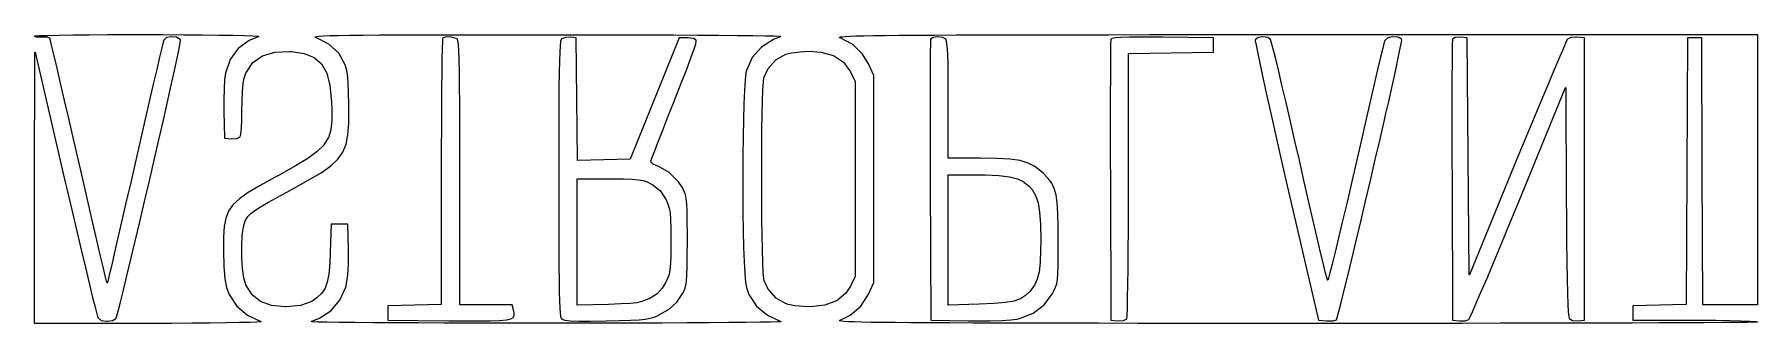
# Model space of a CAD drawing. Extents: x 107.4 to 177, y -57.6 to -46.
import ezdxf

# ---------------------------------------------------------------- set-up
doc = ezdxf.new("R2010")
doc.units = 0
doc.header["$MEASUREMENT"] = 0
doc.layers.add('BLACK', color=7, linetype='CONTINUOUS')

msp = doc.modelspace()

# ---------------------------------------------------------------- linework, layer by layer
at = {"layer": 'BLACK', "linetype": 'CONTINUOUS'}
for p, q in [((107.397, -46.0242), (107.398, -46.0235)), ((107.397, -46.0243), (107.397, -46.0242)), ((107.397, -46.0251), (107.397, -46.0243)), ((107.397, -46.0243), (107.397, -46.0243)), ((107.397, -46.026), (107.397, -46.0251)), ((107.397, -46.0269), (107.397, -46.026)), ((107.397, -46.026), (107.397, -46.026)), ((107.397, -46.026), (107.397, -46.026)), ((107.397, -46.0277), (107.397, -46.0269)), ((107.398, -46.0284), (107.397, -46.0277)), ((107.397, -46.0277), (107.397, -46.0277)), ((107.397, -46.0277), (107.397, -46.0277)), ((107.398, -46.0227), (107.399, -46.0221)), ((107.398, -46.0228), (107.398, -46.0227)), ((107.398, -46.0227), (107.398, -46.0227)), ((107.398, -46.0235), (107.398, -46.0228)), ((107.398, -46.0291), (107.398, -46.0284)), ((107.398, -46.0292), (107.398, -46.0291)), ((107.398, -46.0291), (107.398, -46.0291)), ((107.399, -46.0296), (107.398, -46.0292)), ((107.399, -46.0215), (107.4, -46.0212)), ((107.399, -46.0221), (107.399, -46.0215)), ((107.399, -46.0215), (107.399, -46.0215)), ((107.399, -46.0215), (107.399, -46.0215)), ((107.4, -46.0301), (107.399, -46.0296)), ((107.4, -46.0212), (107.401, -46.0208)), ((107.473, -46.0667), (107.4, -46.0301)), ((107.401, -46.0208), (107.43, -46.0132)), ((107.43, -46.0132), (107.431, -46.0132)), ((107.431, -46.0131), (107.607, -46.0011)), ((107.431, -46.0132), (107.431, -46.0131)), ((107.473, -46.0668), (107.473, -46.0667)), ((107.474, -46.0669), (107.473, -46.0668)), ((107.474, -46.067), (107.474, -46.0669)), ((107.475, -46.0672), (107.474, -46.067)), ((107.655, -46.0683), (107.475, -46.0672)), ((107.475, -46.0672), (107.475, -46.0672)), ((107.475, -46.0672), (107.475, -46.0672)), ((107.607, -46.0011), (107.928, -45.9903)), ((107.607, -46.0011), (107.607, -46.0011)), ((107.607, -46.0011), (107.607, -46.0011)), ((107.656, -46.0682), (107.655, -46.0683)), ((107.689, -46.0649), (107.656, -46.0683)), ((107.656, -46.0683), (107.656, -46.0682)), ((107.893, -46.0619), (107.689, -46.0649)), ((108.012, -46.0983), (107.893, -46.0619)), ((107.928, -45.9903), (108.379, -45.9808)), ((107.928, -45.9903), (107.928, -45.9903)), ((107.928, -45.9903), (107.928, -45.9903)), ((108.016, -46.1027), (108.012, -46.0983)), ((108.042, -46.1954), (108.016, -46.1027)), ((108.103, -46.4396), (108.042, -46.1954)), ((108.194, -46.8198), (108.103, -46.4396)), ((108.379, -45.9808), (108.943, -45.9728)), ((108.379, -45.9808), (108.379, -45.9808)), ((108.379, -45.9808), (108.379, -45.9808)), ((108.943, -45.9728), (109.607, -45.9666)), ((108.943, -45.9728), (108.943, -45.9728)), ((108.943, -45.9728), (108.943, -45.9728)), ((109.607, -45.9666), (110.354, -45.9623)), ((109.607, -45.9666), (109.607, -45.9666)), ((109.607, -45.9666), (109.607, -45.9666)), ((110.354, -45.9623), (111.169, -45.9601)), ((110.354, -45.9623), (110.354, -45.9623)), ((110.354, -45.9623), (110.354, -45.9623)), ((111.169, -45.9601), (111.169, -45.9601)), ((111.169, -45.9601), (111.169, -45.9601)), ((111.169, -45.9601), (112.038, -45.9603)), ((112.038, -45.9603), (112.038, -45.9603)), ((112.038, -45.9603), (112.038, -45.9603)), ((112.038, -45.9603), (112.595, -45.9616)), ((112.542, -46.4997), (112.453, -46.8731)), ((112.599, -46.2636), (112.542, -46.4997)), ((112.542, -46.4997), (112.542, -46.4997)), ((112.595, -45.9616), (112.595, -45.9616)), ((112.595, -45.9616), (112.595, -45.9616)), ((112.595, -45.9616), (113.419, -45.9654)), ((112.621, -46.1831), (112.599, -46.2636)), ((112.736, -46.0834), (112.621, -46.1831)), ((112.934, -46.0447), (112.736, -46.0834)), ((113.141, -46.0682), (112.934, -46.0447)), ((113.282, -46.1534), (113.141, -46.0682)), ((113.162, -46.9128), (113.24, -46.531)), ((113.24, -46.531), (113.286, -46.2808)), ((113.297, -46.1801), (113.282, -46.1534)), ((113.286, -46.2808), (113.297, -46.1801)), ((113.419, -45.9654), (113.419, -45.9654)), ((113.419, -45.9654), (113.419, -45.9654)), ((113.419, -45.9654), (114.174, -45.9712)), ((114.174, -45.9712), (114.174, -45.9712)), ((114.174, -45.9712), (114.174, -45.9712)), ((114.174, -45.9712), (114.847, -45.9785)), ((114.847, -45.9785), (114.847, -45.9785)), ((114.847, -45.9785), (114.847, -45.9785)), ((114.847, -45.9785), (115.422, -45.9873)), ((115.63, -46.5289), (115.306, -46.9707)), ((115.422, -45.9873), (115.422, -45.9873)), ((115.422, -45.9873), (115.422, -45.9873)), ((115.422, -45.9873), (115.885, -45.9973)), ((116.076, -46.2006), (115.63, -46.5289)), ((115.885, -45.9973), (115.885, -45.9973)), ((115.885, -45.9973), (115.885, -45.9973)), ((115.885, -45.9973), (116.223, -46.0083)), ((116.463, -46.0417), (116.076, -46.2006)), ((116.223, -46.0083), (116.223, -46.0083)), ((116.223, -46.0083), (116.223, -46.0083)), ((116.223, -46.0083), (116.419, -46.02)), ((116.419, -46.02), (116.42, -46.0201)), ((116.42, -46.0201), (116.42, -46.0201)), ((116.42, -46.0201), (116.462, -46.0323)), ((116.462, -46.0323), (116.462, -46.0323)), ((116.462, -46.0323), (116.462, -46.0323)), ((116.462, -46.0323), (116.463, -46.0327)), ((116.463, -46.0327), (116.464, -46.0331)), ((116.464, -46.0408), (116.463, -46.0412)), ((116.463, -46.0412), (116.463, -46.0417)), ((116.463, -46.0417), (116.463, -46.0417)), ((116.463, -46.0417), (116.463, -46.0417)), ((116.464, -46.0331), (116.464, -46.0331)), ((116.464, -46.0331), (116.464, -46.0331)), ((116.464, -46.0331), (116.464, -46.0337)), ((116.464, -46.0337), (116.465, -46.0343)), ((116.465, -46.0401), (116.464, -46.0407)), ((116.464, -46.0407), (116.464, -46.0408)), ((116.464, -46.0408), (116.464, -46.0408)), ((116.465, -46.0343), (116.465, -46.0344)), ((116.465, -46.0344), (116.465, -46.0344)), ((116.465, -46.0344), (116.465, -46.0352)), ((116.465, -46.0352), (116.466, -46.0359)), ((116.466, -46.0385), (116.465, -46.0393)), ((116.465, -46.0393), (116.465, -46.0394)), ((116.465, -46.0394), (116.465, -46.0394)), ((116.465, -46.0394), (116.465, -46.0401)), ((116.466, -46.0359), (116.466, -46.036)), ((116.466, -46.036), (116.466, -46.036)), ((116.466, -46.036), (116.466, -46.0368)), ((116.466, -46.0368), (116.466, -46.0377)), ((116.466, -46.0377), (116.466, -46.0377)), ((116.466, -46.0377), (116.466, -46.0378)), ((116.466, -46.0378), (116.466, -46.0385)), ((118.736, -46.0533), (118.737, -46.0525)), ((118.736, -46.0542), (118.736, -46.0533)), ((118.736, -46.0533), (118.736, -46.0533)), ((118.736, -46.0533), (118.736, -46.0533)), ((118.736, -46.055), (118.736, -46.0542)), ((118.736, -46.0551), (118.736, -46.055)), ((118.737, -46.0558), (118.736, -46.0551)), ((118.736, -46.0551), (118.736, -46.0551)), ((118.737, -46.0517), (118.738, -46.0511)), ((118.737, -46.0525), (118.737, -46.0517)), ((118.737, -46.0517), (118.737, -46.0517)), ((118.737, -46.0517), (118.737, -46.0517)), ((118.737, -46.0567), (118.737, -46.0558)), ((118.746, -46.0736), (118.737, -46.0567)), ((118.737, -46.0567), (118.737, -46.0567)), ((118.737, -46.0567), (118.737, -46.0567)), ((118.738, -46.0504), (118.739, -46.05)), ((118.738, -46.0511), (118.738, -46.0504)), ((118.738, -46.0504), (118.738, -46.0504)), ((118.738, -46.0504), (118.738, -46.0504)), ((118.739, -46.05), (118.74, -46.0496)), ((118.74, -46.0496), (118.786, -46.0346)), ((118.74, -46.0496), (118.74, -46.0496)), ((118.74, -46.0496), (118.74, -46.0496)), ((118.747, -46.0742), (118.746, -46.0736)), ((118.747, -46.0748), (118.747, -46.0742)), ((118.747, -46.0749), (118.747, -46.0748)), ((118.748, -46.0753), (118.747, -46.0749)), ((118.747, -46.0749), (118.747, -46.0749)), ((118.748, -46.0758), (118.748, -46.0753)), ((118.766, -46.083), (118.748, -46.0758)), ((119.292, -46.3477), (118.766, -46.083)), ((118.786, -46.0344), (118.895, -46.0211)), ((118.786, -46.0345), (118.786, -46.0344)), ((118.786, -46.0346), (118.786, -46.0345)), ((118.895, -46.0211), (118.896, -46.0211)), ((118.896, -46.0211), (119.076, -46.0095)), ((118.896, -46.0211), (118.896, -46.0211)), ((119.076, -46.0095), (119.336, -45.9995)), ((119.076, -46.0095), (119.076, -46.0095)), ((119.076, -46.0095), (119.076, -46.0095)), ((119.688, -46.7175), (119.292, -46.3477)), ((119.336, -45.9995), (119.683, -45.9909)), ((119.336, -45.9995), (119.336, -45.9995)), ((119.336, -45.9995), (119.336, -45.9995)), ((119.683, -45.9909), (119.683, -45.9909)), ((119.683, -45.9909), (119.684, -45.9909)), ((119.684, -45.9909), (120.127, -45.9837)), ((120.127, -45.9837), (120.674, -45.9778)), ((120.127, -45.9837), (120.127, -45.9837)), ((120.127, -45.9837), (120.127, -45.9837)), ((120.674, -45.9778), (121.334, -45.9731)), ((120.674, -45.9778), (120.674, -45.9778)), ((120.674, -45.9778), (120.674, -45.9778)), ((121.334, -45.9731), (122.113, -45.9694)), ((121.334, -45.9731), (121.334, -45.9731)), ((121.334, -45.9731), (121.334, -45.9731)), ((122.113, -45.9694), (123.022, -45.9667)), ((122.113, -45.9694), (122.113, -45.9694)), ((122.113, -45.9694), (122.113, -45.9694)), ((123.022, -45.9667), (124.067, -45.965)), ((123.022, -45.9667), (123.022, -45.9667)), ((123.022, -45.9667), (123.022, -45.9667)), ((123.868, -46.5173), (123.859, -46.9357)), ((123.877, -46.2362), (123.868, -46.5173)), ((123.886, -46.1071), (123.877, -46.2362)), ((123.888, -46.103), (123.886, -46.1071)), ((124.03, -46.0527), (123.888, -46.103)), ((124.242, -46.0576), (124.03, -46.0527)), ((124.067, -45.965), (125.256, -45.964)), ((124.067, -45.965), (124.067, -45.965)), ((124.432, -46.1118), (124.242, -46.0576)), ((124.484, -46.1474), (124.432, -46.1118)), ((124.505, -46.2094), (124.484, -46.1474)), ((124.524, -46.3599), (124.505, -46.2094)), ((124.54, -46.6074), (124.524, -46.3599)), ((124.553, -46.9609), (124.54, -46.6074)), ((125.256, -45.964), (126.599, -45.9637)), ((125.256, -45.964), (125.256, -45.964)), ((126.599, -45.9637), (126.599, -45.9637)), ((126.599, -45.9637), (128.103, -45.964)), ((128.103, -45.964), (128.103, -45.964)), ((128.103, -45.964), (128.657, -45.9643)), ((128.631, -46.4121), (128.616, -46.6687)), ((128.649, -46.2451), (128.631, -46.4121)), ((128.669, -46.1581), (128.649, -46.2451)), ((128.657, -45.9643), (128.657, -45.9643)), ((128.657, -45.9643), (129.894, -45.9658)), ((128.678, -46.1444), (128.669, -46.1581)), ((128.831, -46.0769), (128.678, -46.1444)), ((129.034, -46.065), (128.831, -46.0769)), ((129.283, -46.0895), (129.034, -46.065)), ((129.306, -48.5641), (129.283, -46.0895)), ((129.894, -45.9658), (129.894, -45.9658)), ((129.894, -45.9658), (131.076, -45.9683)), ((131.076, -45.9683), (131.076, -45.9683)), ((131.076, -45.9683), (132.191, -45.9717)), ((133.44, -46.09), (131.468, -50.9975)), ((132.191, -45.9717), (132.191, -45.9717)), ((132.191, -45.9717), (132.191, -45.9717)), ((132.191, -45.9717), (133.229, -45.976)), ((133.229, -45.976), (133.229, -45.976)), ((133.229, -45.976), (133.229, -45.976)), ((133.229, -45.976), (134.18, -45.981)), ((133.774, -46.09), (133.44, -46.09)), ((134.016, -46.1136), (133.774, -46.09)), ((133.901, -46.9405), (134.03, -46.5784)), ((134.123, -46.1906), (134.016, -46.1136)), ((134.03, -46.5784), (134.11, -46.3318)), ((134.11, -46.3318), (134.133, -46.2225)), ((134.133, -46.2225), (134.123, -46.1906)), ((134.18, -45.981), (134.18, -45.981)), ((134.18, -45.981), (134.18, -45.981)), ((134.18, -45.981), (135.035, -45.9868)), ((135.035, -45.9868), (135.035, -45.9868)), ((135.035, -45.9868), (135.035, -45.9868)), ((135.035, -45.9868), (135.782, -45.9932)), ((135.782, -45.9932), (135.782, -45.9932)), ((135.782, -45.9932), (135.782, -45.9932)), ((135.782, -45.9932), (136.411, -46.0001)), ((136.765, -46.463), (136.395, -46.8879)), ((136.411, -46.0001), (136.411, -46.0001)), ((136.411, -46.0001), (136.411, -46.0001)), ((136.411, -46.0001), (136.912, -46.0076)), ((137.252, -46.1525), (136.765, -46.463)), ((136.912, -46.0076), (136.912, -46.0076)), ((136.912, -46.0076), (136.912, -46.0076)), ((136.912, -46.0076), (137.274, -46.0155)), ((137.545, -46.0418), (137.252, -46.1525)), ((137.274, -46.0155), (137.274, -46.0155)), ((137.274, -46.0155), (137.274, -46.0155)), ((137.274, -46.0155), (137.488, -46.0237)), ((137.488, -46.0237), (137.488, -46.0237)), ((137.488, -46.0237), (137.489, -46.0237)), ((137.489, -46.0237), (137.544, -46.0322)), ((137.544, -46.0322), (137.544, -46.0323)), ((137.544, -46.0323), (137.544, -46.0324)), ((137.544, -46.0324), (137.545, -46.0326)), ((137.545, -46.0326), (137.545, -46.0327)), ((137.545, -46.0327), (137.546, -46.033)), ((137.546, -46.0411), (137.545, -46.0414)), ((137.545, -46.0414), (137.545, -46.0415)), ((137.545, -46.0415), (137.545, -46.0418)), ((137.546, -46.033), (137.546, -46.0332)), ((137.546, -46.0332), (137.546, -46.0336)), ((137.546, -46.0336), (137.547, -46.0338)), ((137.547, -46.0402), (137.546, -46.0405)), ((137.546, -46.0405), (137.546, -46.0409)), ((137.546, -46.0409), (137.546, -46.0411)), ((137.547, -46.0338), (137.547, -46.0342)), ((137.547, -46.0342), (137.547, -46.0346)), ((137.547, -46.0346), (137.547, -46.0349)), ((137.547, -46.0349), (137.547, -46.0353)), ((137.547, -46.0353), (137.548, -46.0357)), ((137.548, -46.0387), (137.547, -46.0391)), ((137.547, -46.0391), (137.547, -46.0395)), ((137.547, -46.0395), (137.547, -46.0399)), ((137.547, -46.0399), (137.547, -46.0402)), ((137.548, -46.0357), (137.548, -46.0362)), ((137.548, -46.0362), (137.548, -46.0366)), ((137.548, -46.0366), (137.548, -46.037)), ((137.548, -46.037), (137.548, -46.0375)), ((137.548, -46.0375), (137.548, -46.0379)), ((137.548, -46.0379), (137.548, -46.0383)), ((137.548, -46.0383), (137.548, -46.0387)), ((138.329, -46.6537), (138.691, -46.6341)), ((138.691, -46.6341), (138.691, -46.6341)), ((138.691, -46.6341), (139.161, -46.6649)), ((138.691, -46.6341), (138.691, -46.6341)), ((139.922, -46.0718), (139.923, -46.0714)), ((139.922, -46.0721), (139.922, -46.0718)), ((139.922, -46.0725), (139.922, -46.0721)), ((139.922, -46.073), (139.922, -46.0725)), ((139.922, -46.0735), (139.922, -46.073)), ((139.922, -46.0738), (139.922, -46.0735)), ((139.922, -46.0742), (139.922, -46.0738)), ((139.922, -46.0747), (139.922, -46.0742)), ((139.922, -46.0752), (139.922, -46.0747)), ((139.922, -46.0755), (139.922, -46.0752)), ((139.922, -46.0759), (139.922, -46.0755)), ((139.922, -46.0763), (139.922, -46.0759)), ((139.923, -46.0768), (139.922, -46.0763)), ((139.923, -46.0704), (139.924, -46.0701)), ((139.923, -46.0707), (139.923, -46.0704)), ((139.923, -46.0709), (139.923, -46.0707)), ((139.923, -46.0714), (139.923, -46.0709)), ((139.923, -46.077), (139.923, -46.0768)), ((139.923, -46.0773), (139.923, -46.077)), ((139.936, -46.0908), (139.923, -46.0773)), ((139.924, -46.0696), (139.925, -46.0694)), ((139.924, -46.0697), (139.924, -46.0696)), ((139.924, -46.0701), (139.924, -46.0697)), ((139.925, -46.0694), (139.952, -46.057)), ((139.936, -46.0909), (139.936, -46.0908)), ((139.936, -46.0911), (139.936, -46.0909)), ((139.936, -46.0914), (139.936, -46.0911)), ((139.937, -46.0918), (139.936, -46.0914)), ((139.937, -46.0919), (139.937, -46.0918)), ((139.937, -46.092), (139.937, -46.0919)), ((139.947, -46.0957), (139.937, -46.092)), ((140.459, -46.3628), (139.947, -46.0957)), ((139.952, -46.0568), (139.953, -46.0566)), ((139.952, -46.057), (139.952, -46.0568)), ((139.953, -46.0566), (140.026, -46.0452)), ((140.026, -46.0451), (140.151, -46.0346)), ((140.026, -46.0452), (140.026, -46.0451)), ((140.026, -46.0452), (140.026, -46.0452)), ((140.151, -46.0346), (140.333, -46.0251)), ((140.151, -46.0346), (140.151, -46.0346)), ((140.151, -46.0346), (140.151, -46.0346)), ((140.333, -46.025), (140.58, -46.0163)), ((140.333, -46.0251), (140.333, -46.025)), ((140.333, -46.0251), (140.333, -46.0251)), ((140.853, -46.7489), (140.459, -46.3628)), ((140.58, -46.0163), (140.897, -46.0084)), ((140.58, -46.0163), (140.58, -46.0163)), ((140.58, -46.0163), (140.58, -46.0163)), ((140.897, -46.0084), (140.897, -46.0084)), ((140.897, -46.0084), (140.898, -46.0084)), ((140.898, -46.0084), (141.291, -46.0013)), ((141.291, -46.0013), (141.768, -45.9949)), ((141.291, -46.0013), (141.291, -46.0013)), ((141.291, -46.0013), (141.291, -46.0013)), ((141.768, -45.9949), (142.333, -45.9892)), ((141.768, -45.9949), (141.768, -45.9949)), ((141.768, -45.9949), (141.768, -45.9949)), ((142.333, -45.9892), (142.994, -45.9842)), ((142.333, -45.9892), (142.333, -45.9892)), ((142.333, -45.9892), (142.333, -45.9892)), ((142.994, -45.9842), (143.756, -45.9797)), ((142.994, -45.9842), (142.994, -45.9842)), ((142.994, -45.9842), (142.994, -45.9842)), ((143.589, -46.3475), (143.584, -46.6691)), ((143.595, -46.1746), (143.589, -46.3475)), ((143.598, -46.1513), (143.595, -46.1746)), ((143.704, -46.0742), (143.598, -46.1513)), ((143.895, -46.0508), (143.704, -46.0742)), ((143.756, -45.9797), (144.625, -45.9758)), ((143.756, -45.9797), (143.756, -45.9797)), ((143.756, -45.9797), (143.756, -45.9797)), ((144.096, -46.0829), (143.895, -46.0508)), ((144.211, -46.1477), (144.096, -46.0829)), ((144.243, -46.2312), (144.211, -46.1477)), ((144.269, -46.423), (144.243, -46.2312)), ((144.288, -46.7343), (144.269, -46.423)), ((144.625, -45.9758), (145.608, -45.9725)), ((144.625, -45.9758), (144.625, -45.9758)), ((145.608, -45.9725), (146.711, -45.9696)), ((145.608, -45.9725), (145.608, -45.9725)), ((146.711, -45.9696), (147.94, -45.9671)), ((146.711, -45.9696), (146.711, -45.9696)), ((147.94, -45.9671), (149.302, -45.965)), ((147.94, -45.9671), (147.94, -45.9671)), ((149.302, -45.965), (150.801, -45.9633)), ((149.302, -45.965), (149.302, -45.965)), ((150.801, -45.9633), (152.446, -45.9619)), ((150.801, -45.9633), (150.801, -45.9633)), ((150.871, -46.3463), (150.866, -46.6681)), ((150.877, -46.1732), (150.871, -46.3463)), ((150.88, -46.1498), (150.877, -46.1732)), ((150.928, -46.1169), (150.88, -46.1498)), ((151.058, -46.0913), (150.928, -46.1169)), ((151.287, -46.0739), (151.058, -46.0913)), ((151.631, -46.0641), (151.287, -46.0739)), ((152.105, -46.0613), (151.631, -46.0641)), ((152.727, -46.0648), (152.105, -46.0613)), ((152.446, -45.9619), (154.241, -45.9607)), ((152.446, -45.9619), (152.446, -45.9619)), ((152.972, -46.0673), (152.727, -46.0648)), ((152.727, -46.0648), (152.727, -46.0648)), ((155.022, -46.0899), (152.972, -46.0673)), ((154.241, -45.9607), (156.193, -45.9597)), ((154.241, -45.9607), (154.241, -45.9607)), ((155.022, -46.6727), (155.022, -46.0899)), ((156.193, -45.9597), (158.308, -45.959)), ((156.193, -45.9597), (156.193, -45.9597)), ((156.824, -46.0818), (156.714, -46.1707)), ((156.714, -46.1707), (156.715, -46.2057)), ((156.715, -46.2057), (156.746, -46.3938)), ((156.746, -46.3938), (156.811, -46.7255)), ((157.017, -46.0502), (156.824, -46.0818)), ((157.216, -46.0797), (157.017, -46.0502)), ((157.328, -46.1518), (157.216, -46.0797)), ((157.36, -46.2499), (157.328, -46.1518)), ((157.427, -46.4998), (157.36, -46.2499)), ((157.524, -46.8853), (157.427, -46.4998)), ((158.308, -45.959), (176.998, -45.953)), ((161.865, -46.504), (161.775, -46.8749)), ((161.925, -46.2706), (161.865, -46.504)), ((161.949, -46.1937), (161.925, -46.2706)), ((162.074, -46.0913), (161.949, -46.1937)), ((162.276, -46.047), (162.074, -46.0913)), ((162.481, -46.0643), (162.276, -46.047)), ((162.617, -46.1449), (162.481, -46.0643)), ((162.492, -46.8959), (162.571, -46.5155)), ((162.571, -46.5155), (162.618, -46.2668)), ((162.629, -46.1676), (162.617, -46.1449)), ((162.618, -46.2668), (162.629, -46.1676)), ((164.673, -46.3432), (164.667, -46.6656)), ((164.679, -46.1696), (164.673, -46.3432)), ((164.682, -46.146), (164.679, -46.1696)), ((164.793, -46.0715), (164.682, -46.146)), ((164.996, -46.0634), (164.793, -46.0715)), ((165.267, -46.0895), (164.996, -46.0634)), ((165.309, -50.8764), (165.267, -46.0895)), ((169.174, -46.4761), (169.017, -46.8416)), ((169.278, -46.2396), (169.174, -46.4761)), ((169.323, -46.148), (169.278, -46.2396)), ((169.465, -46.078), (169.323, -46.148)), ((169.701, -46.0639), (169.465, -46.078)), ((169.709, -46.0645), (169.701, -46.0639)), ((170.008, -46.0896), (169.709, -46.0645)), ((169.709, -46.0645), (169.709, -46.0645)), ((170.008, -57.5105), (170.008, -46.0896)), ((174.167, -46.09), (174.145, -51.48)), ((174.749, -46.09), (174.167, -46.09)), ((174.771, -51.4825), (174.749, -46.09)), ((176.998, -45.953), (176.998, -45.9531)), ((176.998, -45.9531), (176.999, -45.9531)), ((176.999, -45.9531), (176.999, -45.9532)), ((176.999, -45.9532), (177, -45.9533)), ((177, -45.9533), (177, -45.9535)), ((177, -45.9535), (177, -45.9537)), ((177, -45.9537), (177.001, -45.9539)), ((177.001, -45.9539), (177.001, -45.9542)), ((177.001, -45.9542), (177.001, -45.9545)), ((177.001, -45.9545), (177.002, -45.9548)), ((177.002, -45.9548), (177.002, -45.9552)), ((177.002, -45.9552), (177.002, -45.9555)), ((177.002, -45.9555), (177.002, -45.9559)), ((177.002, -45.9559), (177.003, -45.9563)), ((177.003, -45.9563), (177.003, -45.9567)), ((177.003, -45.9567), (177.003, -45.9571)), ((177.003, -45.9571), (177.003, -45.9576)), ((177.003, -45.9576), (177.003, -45.958)), ((177.003, -45.958), (177.003, -56.88)), ((107.403, -52.1598), (107.409, -46.6777)), ((107.409, -46.6754), (107.41, -46.6749)), ((107.409, -46.6757), (107.409, -46.6754)), ((107.409, -46.676), (107.409, -46.6757)), ((107.409, -46.6765), (107.409, -46.676)), ((107.409, -46.6771), (107.409, -46.6765)), ((107.409, -46.6774), (107.409, -46.6771)), ((107.409, -46.6777), (107.409, -46.6774)), ((107.41, -46.674), (107.411, -46.6737)), ((107.41, -46.6743), (107.41, -46.674)), ((107.41, -46.6744), (107.41, -46.6743)), ((107.41, -46.6749), (107.41, -46.6744)), ((107.411, -46.6732), (107.412, -46.6731)), ((107.411, -46.6733), (107.411, -46.6732)), ((107.411, -46.6737), (107.411, -46.6733)), ((107.412, -46.6729), (107.413, -46.6727)), ((107.412, -46.6731), (107.412, -46.6729)), ((107.413, -46.6727), (107.413, -46.6727)), ((107.413, -46.6727), (107.413, -46.6727)), ((107.413, -46.6727), (107.414, -46.6727)), ((107.414, -46.6727), (107.415, -46.6727)), ((107.415, -46.6727), (107.415, -46.6728)), ((107.415, -46.6728), (107.415, -46.6729)), ((107.415, -46.6729), (107.416, -46.6731)), ((107.416, -46.6731), (107.416, -46.6733)), ((107.416, -46.6733), (107.416, -46.6735)), ((107.416, -46.6735), (107.417, -46.6737)), ((107.417, -46.6737), (107.417, -46.6741)), ((107.417, -46.6741), (107.418, -46.6745)), ((107.418, -46.6745), (107.418, -46.6747)), ((107.418, -46.6747), (107.418, -46.6749)), ((107.418, -46.6749), (107.418, -46.6755)), ((107.418, -46.6755), (107.418, -46.676)), ((107.418, -46.676), (107.418, -46.6763)), ((107.418, -46.6763), (107.419, -46.6765)), ((107.419, -46.6765), (108.64, -51.9259)), ((108.312, -47.3214), (108.194, -46.8198)), ((108.455, -47.9297), (108.312, -47.3214)), ((108.312, -47.3214), (108.312, -47.3214)), ((112.453, -46.8731), (112.337, -47.3686)), ((113.056, -47.4096), (113.162, -46.9128)), ((115.306, -46.9707), (115.114, -47.5155)), ((115.956, -47.4747), (116.221, -47.0906)), ((116.221, -47.0906), (116.222, -47.0899)), ((116.221, -47.0906), (116.221, -47.0906)), ((116.221, -47.0906), (116.221, -47.0906)), ((116.222, -47.0893), (116.607, -46.8203)), ((116.222, -47.0894), (116.222, -47.0893)), ((116.222, -47.0899), (116.222, -47.0894)), ((116.222, -47.0894), (116.222, -47.0894)), ((116.607, -46.82), (116.608, -46.8196)), ((116.607, -46.8203), (116.607, -46.82)), ((116.608, -46.8196), (117.104, -46.6699)), ((117.104, -46.6699), (117.105, -46.6698)), ((117.105, -46.6697), (117.706, -46.6434)), ((117.105, -46.6698), (117.105, -46.6697)), ((117.706, -46.6434), (117.706, -46.6434)), ((117.706, -46.6434), (117.706, -46.6434)), ((117.706, -46.6434), (117.779, -46.6481)), ((117.779, -46.6481), (117.779, -46.6482)), ((117.779, -46.6482), (117.78, -46.6482)), ((117.78, -46.6482), (118.296, -46.726)), ((118.296, -46.726), (118.296, -46.7262)), ((118.296, -46.7262), (118.297, -46.7263)), ((118.297, -46.7263), (118.697, -46.8866)), ((118.697, -46.8866), (118.697, -46.887)), ((118.697, -46.887), (118.698, -46.8875)), ((118.698, -46.8875), (118.995, -47.146)), ((118.995, -47.146), (118.995, -47.1467)), ((118.995, -47.1467), (118.996, -47.1473)), ((118.996, -47.1473), (119.203, -47.5201)), ((119.95, -47.1886), (119.688, -46.7175)), ((120.004, -47.3562), (119.95, -47.1886)), ((123.859, -46.9357), (123.852, -47.4767)), ((123.859, -46.9357), (123.859, -46.9357)), ((124.563, -47.4296), (124.553, -46.9609)), ((128.604, -47.0246), (128.594, -47.4899)), ((128.616, -46.6687), (128.604, -47.0246)), ((133.731, -47.3973), (133.901, -46.9405)), ((136.395, -46.8879), (136.155, -47.4131)), ((137.039, -47.3316), (137.351, -46.9857)), ((137.039, -47.3322), (137.039, -47.3316)), ((137.351, -46.9852), (137.352, -46.9847)), ((137.351, -46.9857), (137.351, -46.9852)), ((137.352, -46.9847), (137.753, -46.7582)), ((137.753, -46.7579), (137.754, -46.7576)), ((137.753, -46.7582), (137.753, -46.7579)), ((137.754, -46.7576), (137.982, -46.7011)), ((137.982, -46.7011), (137.983, -46.7011)), ((137.983, -46.701), (138.329, -46.6537)), ((137.983, -46.7011), (137.983, -46.701)), ((138.329, -46.6537), (138.329, -46.6537)), ((138.329, -46.6537), (138.329, -46.6537)), ((139.161, -46.6649), (139.161, -46.665)), ((139.161, -46.665), (139.162, -46.6651)), ((139.162, -46.6651), (139.679, -46.8107)), ((139.679, -46.8107), (139.679, -46.811)), ((139.679, -46.811), (139.68, -46.8113)), ((139.68, -46.8113), (140.078, -47.0766)), ((140.078, -47.0766), (140.078, -47.0766)), ((140.078, -47.0766), (140.078, -47.0766)), ((140.078, -47.0766), (140.078, -47.0772)), ((140.078, -47.0772), (140.079, -47.0778)), ((140.079, -47.0778), (140.079, -47.0778)), ((140.079, -47.0778), (140.079, -47.0778)), ((140.079, -47.0778), (140.357, -47.4629)), ((141.084, -47.1366), (140.853, -46.7489)), ((141.306, -47.6101), (141.084, -47.1366)), ((143.58, -47.1252), (143.577, -47.7013)), ((143.584, -46.6691), (143.58, -47.1252)), ((143.584, -46.6691), (143.584, -46.6691)), ((144.301, -47.177), (144.288, -46.7343)), ((144.309, -47.7632), (144.301, -47.177)), ((150.862, -47.1244), (150.859, -47.7007)), ((150.866, -46.6681), (150.862, -47.1244)), ((150.866, -46.6681), (150.866, -46.6681)), ((151.592, -52.0346), (151.593, -46.7235)), ((151.593, -46.7218), (151.594, -46.7214)), ((151.593, -46.7223), (151.593, -46.7218)), ((151.593, -46.7227), (151.593, -46.7223)), ((151.593, -46.7231), (151.593, -46.7227)), ((151.593, -46.7235), (151.593, -46.7231)), ((151.594, -46.72), (151.595, -46.7197)), ((151.594, -46.7203), (151.594, -46.72)), ((151.594, -46.7207), (151.594, -46.7203)), ((151.594, -46.7211), (151.594, -46.7207)), ((151.594, -46.7214), (151.594, -46.7211)), ((151.595, -46.7195), (151.596, -46.7192)), ((151.595, -46.7197), (151.595, -46.7195)), ((151.596, -46.7188), (151.597, -46.7187)), ((151.596, -46.719), (151.596, -46.7188)), ((151.596, -46.7192), (151.596, -46.719)), ((151.597, -46.7187), (151.597, -46.7186)), ((151.597, -46.7186), (151.598, -46.7186)), ((151.598, -46.7185), (155.022, -46.6727)), ((151.598, -46.7186), (151.598, -46.7185)), ((156.811, -46.7255), (156.907, -47.1867)), ((156.907, -47.1867), (157.032, -47.7638)), ((157.647, -47.3911), (157.524, -46.8853)), ((157.524, -46.8853), (157.524, -46.8853)), ((161.775, -46.8749), (161.657, -47.3683)), ((162.385, -47.3915), (162.492, -46.8959)), ((164.663, -47.1224), (164.66, -47.6992)), ((164.667, -46.6656), (164.663, -47.1224)), ((164.667, -46.6656), (164.667, -46.6656)), ((168.813, -47.3223), (168.568, -47.904)), ((169.017, -46.8416), (168.813, -47.3223)), ((168.813, -47.3223), (168.813, -47.3223)), ((169.017, -46.8416), (169.017, -46.8416)), ((108.617, -48.6302), (108.455, -47.9297)), ((108.455, -47.9297), (108.455, -47.9297)), ((112.196, -47.9713), (112.035, -48.6662)), ((112.337, -47.3686), (112.196, -47.9713)), ((112.337, -47.3686), (112.337, -47.3686)), ((112.774, -48.6815), (112.925, -48.0047)), ((112.925, -48.0047), (113.056, -47.4096)), ((113.056, -47.4096), (113.056, -47.4096)), ((115.08, -47.7708), (115.056, -48.1473)), ((115.114, -47.5155), (115.08, -47.7708)), ((115.803, -48.2634), (115.832, -47.9303)), ((115.832, -47.9299), (115.867, -47.7166)), ((115.832, -47.9301), (115.832, -47.9299)), ((115.832, -47.9303), (115.832, -47.9301)), ((115.867, -47.7166), (115.868, -47.7162)), ((115.868, -47.7157), (115.955, -47.4758)), ((115.868, -47.7162), (115.868, -47.7157)), ((115.955, -47.4758), (115.956, -47.4753)), ((115.956, -47.4753), (115.956, -47.4747)), ((119.203, -47.5201), (119.203, -47.5207)), ((119.203, -47.5207), (119.203, -47.5212)), ((119.203, -47.5212), (119.334, -48.024)), ((119.334, -48.024), (119.334, -48.0244)), ((119.334, -48.0244), (119.334, -48.0247)), ((119.334, -48.0247), (119.402, -48.6734)), ((120.037, -47.5618), (120.004, -47.3562)), ((120.065, -47.8962), (120.037, -47.5618)), ((120.085, -48.3186), (120.065, -47.8962)), ((123.852, -47.4767), (123.845, -48.1258)), ((124.572, -48.0229), (124.563, -47.4296)), ((124.578, -48.7501), (124.572, -48.0229)), ((128.594, -47.4899), (128.586, -48.0746)), ((128.594, -47.4899), (128.594, -47.4899)), ((133.299, -48.5116), (133.528, -47.9279)), ((133.528, -47.9279), (133.731, -47.3973)), ((136.103, -47.7954), (136.075, -48.221)), ((136.135, -47.5056), (136.103, -47.7954)), ((136.155, -47.4131), (136.135, -47.5056)), ((136.825, -48.1925), (136.844, -47.8775)), ((136.844, -47.8771), (136.867, -47.7097)), ((136.844, -47.8773), (136.844, -47.8771)), ((136.844, -47.8775), (136.844, -47.8773)), ((136.867, -47.7082), (137.038, -47.3328)), ((136.867, -47.7089), (136.867, -47.7082)), ((136.867, -47.7097), (136.867, -47.7089)), ((137.038, -47.3328), (137.039, -47.3322)), ((140.357, -47.4629), (140.358, -47.4633)), ((140.358, -47.4633), (140.358, -47.4636)), ((140.358, -47.4636), (140.553, -47.8608)), ((140.553, -47.8608), (140.554, -47.8611)), ((140.554, -47.8611), (140.554, -47.8613)), ((140.554, -47.8613), (140.554, -47.8619)), ((140.554, -47.8619), (140.554, -47.8625)), ((140.554, -47.8625), (140.554, -47.8627)), ((140.554, -47.8627), (140.554, -47.863)), ((140.554, -47.863), (140.554, -55.737)), ((141.306, -55.9899), (141.306, -47.6101)), ((143.577, -47.7013), (143.575, -48.3833)), ((144.312, -48.5051), (144.309, -47.7632)), ((150.859, -47.7007), (150.857, -48.3829)), ((157.032, -47.7638), (157.032, -47.7638)), ((157.032, -47.7638), (157.181, -48.4429)), ((157.792, -48.0023), (157.647, -47.3911)), ((157.957, -48.7039), (157.792, -48.0023)), ((157.792, -48.0023), (157.792, -48.0023)), ((161.515, -47.9691), (161.354, -48.6621)), ((161.657, -47.3683), (161.515, -47.9691)), ((161.515, -47.9691), (161.515, -47.9691)), ((161.657, -47.3683), (161.657, -47.3683)), ((162.102, -48.6618), (162.254, -47.9856)), ((162.254, -47.9856), (162.385, -47.3915)), ((162.385, -47.3915), (162.385, -47.3915)), ((164.66, -47.6992), (164.658, -48.3818)), ((168.568, -47.9041), (168.289, -48.5729)), ((168.568, -47.904), (168.568, -47.9041)), ((108.797, -49.4082), (108.617, -48.6302)), ((108.617, -48.6302), (108.617, -48.6302)), ((112.035, -48.6662), (111.857, -49.4383)), ((112.606, -49.4235), (112.774, -48.6815)), ((115.056, -48.1473), (115.044, -48.5918)), ((115.044, -48.5918), (115.046, -49.0533)), ((115.778, -49.0059), (115.784, -48.6672)), ((115.784, -48.6671), (115.803, -48.2636)), ((115.784, -48.6672), (115.784, -48.6671)), ((115.784, -48.6672), (115.784, -48.6672)), ((115.803, -48.2635), (115.803, -48.2634)), ((115.803, -48.2636), (115.803, -48.2635)), ((119.402, -48.6734), (119.402, -48.6735)), ((119.402, -48.6735), (119.402, -48.6737)), ((119.402, -48.6737), (119.416, -48.9756)), ((120.096, -48.788), (120.085, -48.3186)), ((123.845, -48.1258), (123.84, -48.8687)), ((128.586, -48.0746), (128.58, -48.7886)), ((129.328, -51.0431), (129.306, -48.5641)), ((132.989, -49.2897), (133.225, -48.6975)), ((133.225, -48.6975), (133.299, -48.5116)), ((133.225, -48.6975), (133.225, -48.6975)), ((136.075, -48.221), (136.053, -48.7606)), ((136.796, -49.1784), (136.809, -48.6335)), ((136.809, -48.6334), (136.825, -48.1926)), ((136.809, -48.6335), (136.809, -48.6334)), ((136.809, -48.6335), (136.809, -48.6335)), ((136.825, -48.1926), (136.825, -48.1925)), ((136.825, -48.1925), (136.825, -48.1925)), ((143.575, -48.3833), (143.575, -49.1569)), ((144.312, -48.5996), (144.312, -48.5051)), ((144.312, -48.5051), (144.312, -48.5051)), ((144.312, -50.9533), (144.312, -48.5996)), ((150.857, -48.3829), (150.856, -49.1566)), ((157.181, -48.4429), (157.181, -48.4429)), ((157.181, -48.4429), (157.352, -49.2101)), ((158.137, -49.4809), (157.957, -48.7039)), ((157.957, -48.7039), (157.957, -48.7039)), ((161.354, -48.6621), (161.176, -49.4323)), ((161.99, -49.1548), (162.102, -48.6618)), ((164.658, -48.3818), (164.657, -49.1559)), ((167.344, -52.7483), (169.246, -48.1011)), ((168.289, -48.573), (167.98, -49.3151)), ((168.289, -48.5729), (168.289, -48.573)), ((169.246, -48.1011), (169.247, -48.1005)), ((169.247, -48.0997), (169.248, -48.0992)), ((169.247, -48.0998), (169.247, -48.0997)), ((169.247, -48.1005), (169.247, -48.0998)), ((169.247, -48.0998), (169.247, -48.0998)), ((169.248, -48.0992), (169.248, -48.0987)), ((169.248, -48.0987), (169.249, -48.0987)), ((169.249, -48.0984), (169.25, -48.0981)), ((169.249, -48.0986), (169.249, -48.0984)), ((169.249, -48.0987), (169.249, -48.0986)), ((169.25, -48.0981), (169.25, -48.0981)), ((169.25, -48.0981), (169.25, -48.0981)), ((169.25, -48.0981), (169.251, -48.0981)), ((169.251, -48.0981), (169.252, -48.0981)), ((169.252, -48.0981), (169.252, -48.0981)), ((169.252, -48.0981), (169.252, -48.0982)), ((169.252, -48.0982), (169.253, -48.0984)), ((169.253, -48.0984), (169.253, -48.0987)), ((169.253, -48.0987), (169.254, -48.0988)), ((169.254, -48.0988), (169.254, -48.0988)), ((169.254, -48.0988), (169.254, -48.0993)), ((169.254, -48.0993), (169.255, -48.0998)), ((169.255, -48.0998), (169.255, -48.0999)), ((169.255, -48.0999), (169.255, -48.1)), ((169.255, -48.1), (169.255, -48.1006)), ((169.255, -48.1006), (169.256, -48.1013)), ((169.256, -48.1013), (169.256, -48.1014)), ((169.256, -48.1014), (169.256, -48.1015)), ((169.256, -48.1015), (169.256, -48.1023)), ((169.256, -48.1023), (169.256, -48.103)), ((169.256, -48.103), (169.278, -52.7165)), ((108.99, -50.2492), (108.797, -49.4082)), ((115.046, -49.0533), (115.069, -50.1444)), ((115.755, -49.7428), (115.772, -49.4031)), ((115.772, -49.4031), (115.778, -49.0059)), ((119.416, -48.9756), (119.416, -48.9757)), ((119.416, -48.9757), (119.416, -48.9758)), ((119.416, -48.9758), (119.416, -49.4367)), ((120.09, -49.5377), (120.097, -48.958)), ((120.097, -48.958), (120.096, -48.788)), ((123.84, -48.8687), (123.836, -49.6909)), ((124.582, -49.6206), (124.578, -48.7501)), ((128.58, -48.7886), (128.577, -49.6419)), ((132.775, -49.8312), (132.989, -49.2897)), ((132.989, -49.2897), (132.989, -49.2897)), ((132.989, -49.2897), (132.989, -49.2897)), ((136.035, -49.3922), (136.021, -50.0941)), ((136.053, -48.7606), (136.035, -49.3922)), ((136.786, -49.8057), (136.796, -49.1785)), ((136.796, -49.1785), (136.796, -49.1784)), ((136.796, -49.1785), (136.796, -49.1785)), ((143.575, -49.1569), (143.575, -49.1569)), ((143.575, -49.1569), (143.575, -50.0078)), ((150.856, -49.1566), (150.856, -49.1566)), ((150.856, -49.1566), (150.856, -50.0076)), ((157.352, -49.2101), (157.542, -50.0518)), ((161.753, -50.1942), (161.934, -49.4035)), ((161.934, -49.4035), (161.99, -49.1548)), ((164.657, -49.1559), (164.657, -50.0073)), ((167.98, -49.3151), (167.648, -50.1164)), ((167.98, -49.3151), (167.98, -49.3151)), ((111.857, -49.4383), (111.666, -50.2726)), ((112.426, -50.214), (112.606, -49.4235)), ((112.606, -49.4235), (112.606, -49.4235)), ((115.572, -50.1621), (115.706, -50.0885)), ((115.706, -50.0885), (115.731, -49.9862)), ((115.731, -49.9862), (115.755, -49.7428)), ((119.372, -49.8183), (119.269, -50.1392)), ((119.373, -49.8173), (119.372, -49.8178)), ((119.372, -49.8178), (119.372, -49.8183)), ((119.416, -49.4373), (119.373, -49.8173)), ((119.416, -49.4367), (119.416, -49.437)), ((119.416, -49.437), (119.416, -49.4373)), ((119.987, -50.3939), (120.059, -50.0086)), ((120.059, -50.0086), (120.09, -49.5377)), ((123.836, -49.6909), (123.833, -50.5779)), ((124.584, -50.6438), (124.582, -49.6206)), ((128.577, -49.6419), (128.574, -50.6446)), ((132.59, -50.3021), (132.775, -49.8312)), ((132.775, -49.8312), (132.775, -49.8312)), ((132.775, -49.8312), (132.775, -49.8312)), ((136.021, -50.0941), (136.013, -50.8446)), ((136.021, -50.0941), (136.021, -50.0941)), ((136.779, -50.4937), (136.786, -49.8058)), ((136.786, -49.8058), (136.786, -49.8057)), ((136.786, -49.8058), (136.786, -49.8058)), ((143.575, -50.0078), (143.577, -50.9218)), ((150.856, -50.0076), (150.858, -50.9217)), ((157.542, -50.0518), (157.542, -50.0518)), ((157.542, -50.0518), (157.748, -50.9542)), ((158.33, -50.3183), (158.137, -49.4809)), ((158.137, -49.4809), (158.137, -49.4809)), ((161.176, -49.4323), (160.985, -50.2645)), ((161.176, -49.4323), (161.176, -49.4323)), ((164.657, -50.0073), (164.659, -50.9216)), ((109.185, -51.1027), (108.99, -50.2492)), ((111.666, -50.2726), (111.464, -51.154)), ((111.666, -50.2726), (111.666, -50.2726)), ((112.237, -51.0364), (112.426, -50.214)), ((115.069, -50.1444), (115.352, -50.1714)), ((115.352, -50.1714), (115.572, -50.1621)), ((118.818, -50.6941), (118.441, -50.9694)), ((119.089, -50.4251), (118.818, -50.6937)), ((118.818, -50.6937), (118.818, -50.6939)), ((118.818, -50.6939), (118.818, -50.6941)), ((119.268, -50.1404), (119.089, -50.4242)), ((119.089, -50.4242), (119.089, -50.4246)), ((119.089, -50.4246), (119.089, -50.4251)), ((119.269, -50.1392), (119.268, -50.1398)), ((119.268, -50.1398), (119.268, -50.1404)), ((119.658, -51.0005), (119.859, -50.7167)), ((119.859, -50.7167), (119.987, -50.3939)), ((123.833, -50.5779), (123.832, -51.5152)), ((124.584, -51.5629), (124.584, -50.6438)), ((128.574, -50.6446), (128.574, -51.8066)), ((132.342, -50.952), (132.443, -50.6824)), ((132.443, -50.6823), (132.59, -50.3021)), ((132.443, -50.6824), (132.443, -50.6823)), ((132.443, -50.6824), (132.443, -50.6824)), ((132.59, -50.3021), (132.59, -50.3021)), ((132.59, -50.3021), (132.59, -50.3021)), ((136.776, -51.2205), (136.779, -50.4937)), ((136.779, -50.4937), (136.779, -50.4937)), ((136.779, -50.4937), (136.779, -50.4937)), ((158.494, -51.0391), (158.33, -50.3183)), ((160.985, -50.2645), (160.785, -51.1436)), ((160.985, -50.2645), (160.985, -50.2645)), ((161.563, -51.0173), (161.753, -50.1942)), ((167.648, -50.1164), (167.299, -50.963)), ((167.648, -50.1164), (167.648, -50.1164)), ((109.387, -51.987), (109.185, -51.1027)), ((111.464, -51.154), (111.285, -51.935)), ((112.043, -51.8743), (112.237, -51.0364)), ((117.942, -51.2735), (117.306, -51.6277)), ((118.441, -50.9696), (117.942, -51.2734)), ((117.942, -51.2734), (117.942, -51.2734)), ((117.942, -51.2734), (117.942, -51.2735)), ((118.441, -50.9694), (118.441, -50.9695)), ((118.441, -50.9695), (118.441, -50.9696)), ((118.975, -51.544), (119.369, -51.2685)), ((119.369, -51.2685), (119.658, -51.0005)), ((129.328, -51.0435), (129.328, -51.0431)), ((129.328, -51.044), (129.328, -51.0435)), ((129.328, -51.0444), (129.328, -51.044)), ((129.329, -51.0448), (129.328, -51.0444)), ((129.329, -51.0452), (129.329, -51.0448)), ((129.329, -51.0456), (129.329, -51.0452)), ((129.329, -51.0459), (129.329, -51.0456)), ((129.329, -51.0463), (129.329, -51.0459)), ((129.33, -51.0466), (129.329, -51.0463)), ((129.33, -51.0469), (129.33, -51.0466)), ((129.33, -51.0471), (129.33, -51.0469)), ((129.331, -51.0474), (129.33, -51.0471)), ((129.331, -51.0476), (129.331, -51.0474)), ((129.332, -51.0478), (129.331, -51.0476)), ((129.332, -51.048), (129.332, -51.0478)), ((129.332, -51.0478), (129.332, -51.0478)), ((129.333, -51.048), (129.332, -51.048)), ((131.463, -51.0007), (129.333, -51.048)), ((129.333, -51.048), (129.333, -51.048)), ((131.464, -51.0006), (131.463, -51.0006)), ((131.463, -51.0006), (131.463, -51.0007)), ((131.465, -51.0003), (131.464, -51.0004)), ((131.464, -51.0004), (131.464, -51.0006)), ((131.466, -50.9997), (131.465, -51.0001)), ((131.465, -51.0001), (131.465, -51.0002)), ((131.465, -51.0002), (131.465, -51.0003)), ((131.467, -50.9992), (131.466, -50.9994)), ((131.466, -50.9994), (131.466, -50.9997)), ((131.468, -50.9978), (131.467, -50.9981)), ((131.467, -50.9981), (131.467, -50.9985)), ((131.467, -50.9985), (131.467, -50.999)), ((131.467, -50.999), (131.467, -50.9992)), ((131.468, -50.9975), (131.468, -50.9978)), ((132.289, -51.1052), (132.292, -51.0915)), ((132.289, -51.106), (132.289, -51.1052)), ((132.289, -51.1068), (132.289, -51.106)), ((132.289, -51.1069), (132.289, -51.1068)), ((132.289, -51.1077), (132.289, -51.1069)), ((132.289, -51.1069), (132.289, -51.1069)), ((132.29, -51.1085), (132.289, -51.1077)), ((132.29, -51.1086), (132.29, -51.1085)), ((132.29, -51.1085), (132.29, -51.1085)), ((132.29, -51.1092), (132.29, -51.1086)), ((132.291, -51.1099), (132.29, -51.1092)), ((132.362, -51.1792), (132.291, -51.1099)), ((132.292, -51.0913), (132.293, -51.091)), ((132.292, -51.0915), (132.292, -51.0913)), ((132.293, -51.091), (132.341, -50.9521)), ((132.341, -50.9521), (132.342, -50.952)), ((132.342, -50.952), (132.342, -50.952)), ((132.363, -51.1797), (132.362, -51.1792)), ((132.363, -51.1801), (132.363, -51.1797)), ((132.54, -51.2666), (132.363, -51.1801)), ((132.54, -51.2668), (132.54, -51.2666)), ((132.54, -51.2666), (132.54, -51.2666)), ((132.588, -51.285), (132.54, -51.2668)), ((133.042, -51.5349), (132.588, -51.285)), ((136.013, -50.8446), (136.01, -51.6218)), ((136.775, -51.9644), (136.776, -51.2205)), ((136.776, -51.2205), (136.776, -51.2205)), ((136.776, -51.2205), (136.776, -51.2205)), ((143.577, -50.9218), (143.58, -51.8846)), ((144.312, -50.9538), (144.312, -50.9533)), ((144.312, -50.9542), (144.312, -50.9538)), ((144.312, -50.9546), (144.312, -50.9542)), ((144.312, -50.955), (144.312, -50.9546)), ((144.312, -50.9554), (144.312, -50.955)), ((144.312, -50.9558), (144.312, -50.9554)), ((144.313, -50.9562), (144.312, -50.9558)), ((144.313, -50.9565), (144.313, -50.9562)), ((144.313, -50.9568), (144.313, -50.9565)), ((144.313, -50.9572), (144.313, -50.9568)), ((144.314, -50.9574), (144.313, -50.9572)), ((144.314, -50.9577), (144.314, -50.9574)), ((144.315, -50.9578), (144.314, -50.9577)), ((144.315, -50.958), (144.315, -50.9578)), ((144.315, -50.9581), (144.315, -50.958)), ((144.316, -50.9583), (144.315, -50.9581)), ((144.316, -50.9583), (144.316, -50.9583)), ((144.317, -50.9583), (144.316, -50.9583)), ((145.614, -50.9583), (144.317, -50.9583)), ((146.278, -50.9671), (145.614, -50.9583)), ((146.801, -50.998), (146.278, -50.9671)), ((147.213, -51.0579), (146.801, -50.998)), ((147.539, -51.1537), (147.213, -51.0579)), ((147.81, -51.2922), (147.539, -51.1537)), ((148.053, -51.4806), (147.81, -51.2922)), ((148.162, -51.5843), (148.053, -51.4806)), ((150.858, -50.9217), (150.861, -51.8846)), ((157.748, -50.9542), (157.748, -50.9542)), ((157.748, -50.9542), (157.967, -51.9034)), ((158.693, -51.9133), (158.494, -51.0391)), ((160.785, -51.1436), (160.611, -51.9064)), ((160.785, -51.1436), (160.785, -51.1436)), ((161.368, -51.8565), (161.563, -51.0173)), ((164.659, -50.9216), (164.662, -51.8846)), ((165.351, -55.6678), (165.309, -50.8764)), ((167.299, -50.963), (165.361, -55.6697)), ((174.145, -51.48), (174.123, -56.875)), ((174.793, -56.88), (174.771, -51.4825)), ((107.397, -57.642), (107.403, -52.1598)), ((108.64, -51.9259), (108.64, -51.9259)), ((108.64, -51.9259), (108.69, -52.1418)), ((108.69, -52.1418), (108.903, -53.053)), ((109.578, -52.8197), (109.387, -51.987)), ((109.387, -51.987), (109.387, -51.987)), ((109.387, -51.987), (109.387, -51.987)), ((111.285, -51.935), (111.094, -52.768)), ((111.285, -51.935), (111.285, -51.935)), ((111.285, -51.935), (111.285, -51.935)), ((111.848, -52.711), (112.043, -51.8743)), ((116.512, -52.0673), (116.036, -52.3522)), ((117.118, -51.7306), (116.512, -52.0673)), ((117.306, -51.6277), (117.118, -51.7306)), ((117.291, -52.491), (117.856, -52.1826)), ((117.306, -51.6277), (117.306, -51.6277)), ((117.306, -51.6277), (117.306, -51.6277)), ((117.856, -52.1826), (118.459, -51.8499)), ((117.856, -52.1826), (117.856, -52.1826)), ((118.459, -51.8499), (118.975, -51.544)), ((123.832, -51.5152), (123.832, -56.8749)), ((124.584, -56.88), (124.584, -51.5629)), ((128.574, -51.8066), (128.574, -51.8066)), ((128.574, -51.8066), (128.574, -52.7929)), ((129.326, -51.7975), (129.327, -51.7972)), ((129.326, -51.7979), (129.326, -51.7975)), ((129.326, -51.7983), (129.326, -51.7979)), ((129.326, -51.7987), (129.326, -51.7983)), ((129.326, -51.7991), (129.326, -51.7987)), ((129.326, -51.7996), (129.326, -51.7991)), ((129.326, -51.8), (129.326, -51.7996)), ((129.326, -56.901), (129.326, -51.8)), ((129.327, -51.7962), (129.328, -51.796)), ((129.327, -51.7965), (129.327, -51.7962)), ((129.327, -51.7968), (129.327, -51.7965)), ((129.327, -51.7972), (129.327, -51.7968)), ((129.328, -51.7957), (129.329, -51.7955)), ((129.328, -51.796), (129.328, -51.7957)), ((129.329, -51.7952), (129.33, -51.7951)), ((129.329, -51.7953), (129.329, -51.7952)), ((129.329, -51.7955), (129.329, -51.7953)), ((129.33, -51.7951), (129.331, -51.795)), ((129.33, -51.7951), (129.33, -51.7951)), ((129.331, -51.795), (130.63, -51.795)), ((130.63, -51.795), (130.706, -51.795)), ((130.706, -51.795), (130.706, -51.795)), ((130.706, -51.795), (130.706, -51.795)), ((130.706, -51.795), (131.192, -51.7976)), ((131.192, -51.7976), (131.192, -51.7976)), ((131.192, -51.7976), (131.192, -51.7976)), ((131.192, -51.7976), (131.545, -51.807)), ((131.545, -51.807), (131.545, -51.807)), ((131.545, -51.807), (131.545, -51.807)), ((131.545, -51.807), (131.8, -51.8272)), ((131.8, -51.8272), (131.8, -51.8273)), ((131.8, -51.8273), (131.8, -51.8273)), ((131.8, -51.8273), (131.989, -51.8621)), ((131.989, -51.8621), (131.989, -51.8622)), ((131.989, -51.8622), (131.99, -51.8623)), ((131.99, -51.8623), (132.145, -51.9157)), ((132.145, -51.9157), (132.146, -51.9158)), ((132.146, -51.9158), (132.146, -51.9159)), ((132.146, -51.9159), (132.302, -51.9917)), ((132.302, -51.9917), (132.302, -51.9918)), ((132.302, -51.9918), (132.302, -51.9919)), ((132.302, -51.9919), (132.381, -52.0358)), ((132.381, -52.0358), (132.381, -52.0361)), ((132.381, -52.0361), (132.381, -52.0363)), ((132.381, -52.0363), (132.666, -52.2679)), ((133.42, -51.9157), (133.042, -51.5349)), ((133.585, -52.1729), (133.42, -51.9157)), ((133.647, -52.2989), (133.585, -52.1729)), ((136.01, -51.6218), (136.011, -52.4039)), ((136.778, -52.7037), (136.775, -51.9644)), ((136.775, -51.9644), (136.775, -51.9644)), ((136.775, -51.9644), (136.775, -51.9644)), ((143.58, -51.8846), (143.602, -57.5101)), ((144.312, -51.6282), (144.313, -51.6278)), ((144.312, -51.6286), (144.312, -51.6282)), ((144.312, -51.629), (144.312, -51.6286)), ((144.312, -51.6294), (144.312, -51.629)), ((144.312, -51.6298), (144.312, -51.6294)), ((144.312, -51.6302), (144.312, -51.6298)), ((144.312, -51.6307), (144.312, -51.6302)), ((144.312, -56.901), (144.312, -51.6307)), ((144.313, -51.6268), (144.314, -51.6266)), ((144.313, -51.6272), (144.313, -51.6268)), ((144.313, -51.6275), (144.313, -51.6272)), ((144.313, -51.6278), (144.313, -51.6275)), ((144.314, -51.6263), (144.315, -51.6262)), ((144.314, -51.6266), (144.314, -51.6263)), ((144.315, -51.6259), (144.316, -51.6257)), ((144.315, -51.626), (144.315, -51.6259)), ((144.315, -51.6262), (144.315, -51.626)), ((144.316, -51.6257), (144.316, -51.6257)), ((144.316, -51.6257), (144.317, -51.6257)), ((144.317, -51.6257), (145.422, -51.6257)), ((145.422, -51.6257), (145.422, -51.6257)), ((145.422, -51.6257), (145.809, -51.6291)), ((145.422, -51.6257), (145.422, -51.6257)), ((145.809, -51.6291), (145.809, -51.6291)), ((145.809, -51.6291), (145.809, -51.6291)), ((145.809, -51.6291), (146.358, -51.6534)), ((146.358, -51.6534), (146.358, -51.6534)), ((146.358, -51.6534), (146.358, -51.6534)), ((146.358, -51.6534), (146.782, -51.7061)), ((146.782, -51.7061), (146.782, -51.7062)), ((146.782, -51.7062), (146.783, -51.7063)), ((146.783, -51.7063), (147.108, -51.7933)), ((147.108, -51.7933), (147.109, -51.7936)), ((147.109, -51.7936), (147.109, -51.7937)), ((147.109, -51.7937), (147.364, -51.9211)), ((147.364, -51.9211), (147.365, -51.9214)), ((147.365, -51.9214), (147.365, -51.9217)), ((147.365, -51.9217), (147.577, -52.0953)), ((147.577, -52.0953), (147.577, -52.0956)), ((147.577, -52.0956), (147.577, -52.0958)), ((147.577, -52.0958), (147.694, -52.2278)), ((148.348, -51.7821), (148.162, -51.5843)), ((148.491, -51.9734), (148.348, -51.7821)), ((148.596, -52.1839), (148.491, -51.9734)), ((148.669, -52.4397), (148.596, -52.1839)), ((150.861, -51.8846), (150.883, -57.5105)), ((151.59, -52.9695), (151.592, -52.0346)), ((157.967, -51.9034), (157.967, -51.9034)), ((157.967, -51.9034), (159.267, -57.5103)), ((158.882, -52.738), (158.693, -51.9133)), ((158.693, -51.9133), (158.693, -51.9133)), ((158.693, -51.9133), (158.693, -51.9133)), ((160.611, -51.9064), (160.42, -52.7326)), ((160.611, -51.9064), (160.611, -51.9064)), ((160.611, -51.9064), (160.611, -51.9064)), ((161.171, -52.6951), (161.368, -51.8565)), ((161.368, -51.8565), (161.368, -51.8565)), ((164.662, -51.8846), (164.684, -57.5105)), ((109.755, -53.5867), (109.578, -52.8197)), ((109.578, -52.8197), (109.578, -52.8197)), ((109.578, -52.8197), (109.578, -52.8197)), ((111.094, -52.768), (110.917, -53.5376)), ((111.094, -52.768), (111.094, -52.768)), ((111.655, -53.5299), (111.848, -52.711)), ((115.413, -52.8491), (115.234, -53.1027)), ((115.675, -52.6058), (115.413, -52.8491)), ((116.036, -52.3522), (115.675, -52.6058)), ((116.531, -52.9238), (116.855, -52.7337)), ((116.855, -52.7337), (117.291, -52.491)), ((116.855, -52.7337), (116.855, -52.7337)), ((116.855, -52.7337), (116.855, -52.7337)), ((117.291, -52.491), (117.291, -52.491)), ((117.291, -52.491), (117.291, -52.491)), ((128.574, -52.7929), (128.575, -53.7796)), ((132.666, -52.2679), (132.666, -52.2684)), ((132.666, -52.2684), (132.667, -52.269)), ((132.667, -52.269), (132.889, -52.605)), ((132.889, -52.605), (132.889, -52.6053)), ((132.889, -52.6053), (132.889, -52.6055)), ((132.889, -52.6055), (132.91, -52.6467)), ((132.91, -52.6467), (132.91, -52.6468)), ((132.91, -52.6468), (132.91, -52.6469)), ((132.91, -52.6469), (132.987, -52.8131)), ((132.987, -52.8131), (132.987, -52.8134)), ((132.987, -52.8134), (132.987, -52.8136)), ((132.987, -52.8136), (133.041, -52.9775)), ((133.693, -52.4286), (133.647, -52.2989)), ((133.727, -52.588), (133.693, -52.4286)), ((133.749, -52.8032), (133.727, -52.588)), ((133.762, -53.1001), (133.749, -52.8032)), ((136.011, -52.4039), (136.017, -53.1692)), ((136.783, -53.4166), (136.778, -52.7037)), ((136.778, -52.7037), (136.778, -52.7037)), ((136.778, -52.7037), (136.778, -52.7037)), ((147.694, -52.2278), (147.695, -52.2282)), ((147.695, -52.2282), (147.695, -52.2286)), ((147.695, -52.2286), (147.837, -52.4623)), ((147.837, -52.4623), (147.837, -52.4628)), ((147.837, -52.4628), (147.837, -52.4633)), ((147.837, -52.4633), (147.938, -52.7572)), ((147.938, -52.7572), (147.938, -52.7576)), ((147.938, -52.7576), (147.938, -52.758)), ((147.938, -52.758), (148.002, -53.139)), ((148.717, -52.7666), (148.669, -52.4397)), ((148.743, -53.1903), (148.717, -52.7666)), ((159.057, -53.4985), (158.882, -52.738)), ((158.882, -52.738), (158.882, -52.738)), ((158.882, -52.738), (158.882, -52.738)), ((160.42, -52.7326), (160.243, -53.4933)), ((160.42, -52.7326), (160.42, -52.7326)), ((160.42, -52.7326), (160.42, -52.7326)), ((160.978, -53.5167), (161.171, -52.6951)), ((161.171, -52.6951), (161.171, -52.6951)), ((166.999, -53.5891), (167.344, -52.7483)), ((169.278, -52.7165), (169.281, -53.2653)), ((108.903, -53.053), (109.106, -53.9154)), ((109.914, -54.2736), (109.755, -53.5867)), ((109.755, -53.5867), (109.755, -53.5867)), ((109.755, -53.5867), (109.755, -53.5867)), ((110.917, -53.5376), (110.758, -54.2292)), ((110.917, -53.5376), (110.917, -53.5376)), ((110.917, -53.5376), (110.917, -53.5376)), ((111.469, -54.3145), (111.655, -53.5299)), ((111.655, -53.5299), (111.655, -53.5299)), ((115.121, -53.3877), (115.06, -53.7254)), ((115.234, -53.1027), (115.121, -53.3877)), ((115.835, -53.7312), (115.905, -53.4944)), ((115.905, -53.4934), (115.944, -53.4237)), ((115.905, -53.4939), (115.905, -53.4934)), ((115.905, -53.4944), (115.905, -53.4939)), ((115.944, -53.4232), (116.023, -53.3117)), ((115.944, -53.4234), (115.944, -53.4232)), ((115.944, -53.4237), (115.944, -53.4234)), ((116.023, -53.311), (116.134, -53.1996)), ((116.023, -53.3114), (116.023, -53.311)), ((116.023, -53.3117), (116.023, -53.3114)), ((116.134, -53.1992), (116.297, -53.0748)), ((116.134, -53.1994), (116.134, -53.1992)), ((116.134, -53.1996), (116.134, -53.1994)), ((116.297, -53.0745), (116.531, -52.9239)), ((116.297, -53.0747), (116.297, -53.0745)), ((116.297, -53.0748), (116.297, -53.0747)), ((116.531, -52.9239), (116.531, -52.9238)), ((116.531, -52.9238), (116.531, -52.9238)), ((133.041, -52.9775), (133.041, -52.9779)), ((133.041, -52.9779), (133.041, -52.9782)), ((133.041, -52.9782), (133.075, -53.174)), ((133.075, -53.174), (133.075, -53.1743)), ((133.075, -53.1743), (133.075, -53.1745)), ((133.075, -53.1745), (133.093, -53.4367)), ((133.093, -53.4367), (133.093, -53.4368)), ((133.093, -53.4368), (133.093, -53.4369)), ((133.093, -53.4369), (133.102, -53.7998)), ((133.768, -53.5044), (133.762, -53.1001)), ((133.771, -54.042), (133.768, -53.5044)), ((136.017, -53.1692), (136.028, -53.8959)), ((136.783, -53.4167), (136.783, -53.4166)), ((136.783, -53.4166), (136.783, -53.4166)), ((136.792, -54.0815), (136.783, -53.4167)), ((148.002, -53.139), (148.002, -53.1393)), ((148.002, -53.1393), (148.002, -53.1395)), ((148.002, -53.1395), (148.037, -53.6348)), ((148.755, -53.7365), (148.743, -53.1903)), ((151.587, -53.8555), (151.59, -52.9695)), ((159.215, -54.18), (159.057, -53.4985)), ((159.057, -53.4985), (159.057, -53.4985)), ((159.057, -53.4985), (159.057, -53.4985)), ((160.243, -53.4933), (160.082, -54.1744)), ((160.243, -53.4933), (160.243, -53.4933)), ((160.243, -53.4933), (160.243, -53.4933)), ((160.791, -54.3047), (160.978, -53.5167)), ((166.671, -54.3838), (166.999, -53.5891)), ((166.999, -53.5891), (166.999, -53.5891)), ((169.281, -53.2653), (169.288, -54.284)), ((109.106, -53.9154), (109.295, -54.7144)), ((110.052, -54.8662), (109.914, -54.2736)), ((109.914, -54.2736), (109.914, -54.2736)), ((109.914, -54.2736), (109.914, -54.2736)), ((110.758, -54.2292), (110.619, -54.8283)), ((110.758, -54.2292), (110.758, -54.2292)), ((110.758, -54.2292), (110.758, -54.2292)), ((115.035, -54.1366), (115.029, -54.6422)), ((115.06, -53.7254), (115.035, -54.1366)), ((115.772, -54.5222), (115.79, -54.09)), ((115.79, -54.09), (115.791, -54.0899)), ((115.791, -54.0897), (115.835, -53.732)), ((115.791, -54.0899), (115.791, -54.0897)), ((115.835, -53.7316), (115.835, -53.7312)), ((115.835, -53.732), (115.835, -53.7316)), ((119.387, -53.6253), (119.344, -54.7635)), ((120.055, -53.6253), (119.387, -53.6253)), ((120.079, -54.669), (120.055, -53.6253)), ((128.575, -53.7796), (128.578, -54.6188)), ((133.102, -53.7998), (133.102, -53.7998)), ((133.102, -53.7998), (133.102, -53.7999)), ((133.102, -53.7999), (133.103, -54.2976)), ((133.771, -54.2977), (133.771, -54.042)), ((133.771, -54.042), (133.771, -54.042)), ((136.028, -53.8959), (136.028, -53.8959)), ((136.028, -53.8959), (136.044, -54.5623)), ((136.792, -54.0816), (136.792, -54.0815)), ((136.792, -54.0815), (136.792, -54.0815)), ((136.803, -54.6766), (136.792, -54.0816)), ((148.037, -53.6348), (148.037, -53.6349)), ((148.037, -53.6349), (148.037, -53.6351)), ((148.037, -53.6351), (148.047, -54.2716)), ((148.047, -54.2717), (148.043, -54.6647)), ((148.047, -54.2716), (148.047, -54.2716)), ((148.047, -54.2716), (148.047, -54.2717)), ((148.757, -54.2977), (148.755, -53.7365)), ((151.582, -54.6779), (151.587, -53.8555)), ((159.354, -54.7677), (159.215, -54.18)), ((159.215, -54.18), (159.215, -54.18)), ((159.215, -54.18), (159.215, -54.18)), ((160.082, -54.1744), (159.94, -54.7614)), ((160.082, -54.1744), (160.082, -54.1744)), ((160.082, -54.1744), (160.082, -54.1744)), ((169.288, -54.284), (169.288, -54.284)), ((169.288, -54.284), (169.297, -55.1452)), ((109.295, -54.7144), (109.466, -55.4356)), ((110.166, -55.3503), (110.052, -54.8662)), ((110.052, -54.8662), (110.052, -54.8662)), ((110.052, -54.8662), (110.052, -54.8662)), ((110.619, -54.8283), (110.504, -55.3204)), ((110.619, -54.8283), (110.619, -54.8283)), ((110.619, -54.8283), (110.619, -54.8283)), ((111.293, -55.0482), (111.469, -54.3145)), ((111.469, -54.3145), (111.469, -54.3145)), ((115.029, -54.6422), (115.029, -54.7035)), ((115.029, -54.7035), (115.043, -55.3437)), ((115.772, -54.5224), (115.772, -54.5222)), ((115.772, -54.5225), (115.772, -54.5224)), ((115.777, -54.9829), (115.772, -54.5225)), ((115.777, -54.983), (115.777, -54.9829)), ((115.777, -54.9831), (115.777, -54.983)), ((115.807, -55.4253), (115.777, -54.9831)), ((119.344, -54.7636), (119.323, -55.2102)), ((119.344, -54.7635), (119.344, -54.7635)), ((119.344, -54.7635), (119.344, -54.7636)), ((120.081, -55.2397), (120.079, -54.669)), ((128.578, -54.6188), (128.582, -55.3223)), ((133.101, -54.8823), (133.09, -55.2217)), ((133.103, -54.4151), (133.101, -54.8821)), ((133.101, -54.8821), (133.101, -54.8822)), ((133.101, -54.8822), (133.101, -54.8823)), ((133.103, -54.2976), (133.103, -54.2977)), ((133.103, -54.2977), (133.103, -54.2977)), ((133.103, -54.2977), (133.103, -54.4151)), ((133.103, -54.4151), (133.103, -54.4151)), ((133.103, -54.4151), (133.103, -54.4151)), ((133.765, -55.3508), (133.77, -54.896)), ((133.77, -54.896), (133.771, -54.2977)), ((136.044, -54.5623), (136.064, -55.1464)), ((136.818, -55.1801), (136.803, -54.6766)), ((136.803, -54.6766), (136.803, -54.6766)), ((136.803, -54.6766), (136.803, -54.6766)), ((148.043, -54.6648), (148.023, -55.1681)), ((148.043, -54.6647), (148.043, -54.6647)), ((148.043, -54.6647), (148.043, -54.6648)), ((148.752, -55.3078), (148.756, -54.8736)), ((148.756, -54.8736), (148.757, -54.2977)), ((151.575, -55.4219), (151.582, -54.6779)), ((151.582, -54.6779), (151.582, -54.6779)), ((159.468, -55.2468), (159.354, -54.7677)), ((159.354, -54.7677), (159.354, -54.7677)), ((159.354, -54.7677), (159.354, -54.7677)), ((159.94, -54.7615), (159.822, -55.2403)), ((159.94, -54.7614), (159.94, -54.7615)), ((159.94, -54.7615), (159.94, -54.7615)), ((160.614, -55.0426), (160.791, -54.3047)), ((160.791, -54.3047), (160.791, -54.3047)), ((166.365, -55.1185), (166.671, -54.3838)), ((109.466, -55.4356), (109.466, -55.4356)), ((109.466, -55.4356), (109.617, -56.0645)), ((110.252, -55.7117), (110.166, -55.3503)), ((110.166, -55.3503), (110.166, -55.3503)), ((110.166, -55.3503), (110.166, -55.3503)), ((110.504, -55.3205), (110.417, -55.691)), ((110.504, -55.3204), (110.504, -55.3204)), ((110.504, -55.3204), (110.504, -55.3205)), ((111.132, -55.7143), (111.293, -55.0482)), ((111.293, -55.0482), (111.293, -55.0482)), ((115.043, -55.3437), (115.086, -55.8331)), ((115.807, -55.4255), (115.807, -55.4253)), ((115.807, -55.4257), (115.807, -55.4255)), ((115.86, -55.8032), (115.807, -55.4257)), ((119.285, -55.6455), (119.225, -55.9688)), ((119.323, -55.2104), (119.285, -55.645)), ((119.285, -55.645), (119.285, -55.6452)), ((119.285, -55.6452), (119.285, -55.6455)), ((119.323, -55.2102), (119.323, -55.2103)), ((119.323, -55.2103), (119.323, -55.2104)), ((120.008, -56.0209), (120.059, -55.6784)), ((120.059, -55.6784), (120.081, -55.2397)), ((128.582, -55.3223), (128.582, -55.3223)), ((128.582, -55.3223), (128.587, -55.9018)), ((133.031, -55.6573), (132.972, -55.821)), ((133.069, -55.4689), (133.031, -55.6566)), ((133.031, -55.6566), (133.031, -55.657)), ((133.031, -55.657), (133.031, -55.6573)), ((133.09, -55.222), (133.069, -55.4684)), ((133.069, -55.4684), (133.069, -55.4686)), ((133.069, -55.4686), (133.069, -55.4689)), ((133.09, -55.2217), (133.09, -55.2219)), ((133.09, -55.2219), (133.09, -55.222)), ((133.755, -55.6876), (133.765, -55.3508)), ((136.064, -55.1464), (136.09, -55.6265)), ((136.09, -55.6265), (136.12, -55.9808)), ((136.818, -55.1802), (136.818, -55.1801)), ((136.836, -55.5704), (136.818, -55.1802)), ((136.818, -55.1802), (136.818, -55.1802)), ((136.836, -55.5705), (136.836, -55.5704)), ((136.836, -55.5706), (136.836, -55.5705)), ((136.857, -55.8257), (136.836, -55.5706)), ((147.979, -55.5533), (147.906, -55.8491)), ((148.023, -55.1684), (147.979, -55.5527)), ((147.979, -55.5527), (147.979, -55.553)), ((147.979, -55.553), (147.979, -55.5533)), ((148.023, -55.1681), (148.023, -55.1682)), ((148.023, -55.1682), (148.023, -55.1684)), ((148.724, -55.8616), (148.743, -55.628)), ((148.743, -55.628), (148.752, -55.3078)), ((151.566, -56.0728), (151.575, -55.4219)), ((151.575, -55.4219), (151.575, -55.4219)), ((159.555, -55.6025), (159.468, -55.2468)), ((159.468, -55.2468), (159.468, -55.2468)), ((159.468, -55.2468), (159.468, -55.2468)), ((159.611, -55.8201), (159.555, -55.6025)), ((159.555, -55.6025), (159.555, -55.6025)), ((159.555, -55.6025), (159.555, -55.6025)), ((159.73, -55.5969), (159.669, -55.8165)), ((159.822, -55.2404), (159.73, -55.5968)), ((159.73, -55.5968), (159.73, -55.5968)), ((159.73, -55.5968), (159.73, -55.5969)), ((159.822, -55.2403), (159.822, -55.2403)), ((159.822, -55.2403), (159.822, -55.2404)), ((160.451, -55.714), (160.614, -55.0426)), ((160.614, -55.0426), (160.614, -55.0426)), ((165.351, -55.6686), (165.351, -55.6678)), ((165.352, -55.6693), (165.351, -55.6686)), ((165.352, -55.6694), (165.352, -55.6693)), ((165.352, -55.6695), (165.352, -55.6694)), ((165.352, -55.6702), (165.352, -55.6695)), ((165.352, -55.6708), (165.352, -55.6702)), ((165.352, -55.6709), (165.352, -55.6708)), ((165.353, -55.671), (165.352, -55.6709)), ((165.353, -55.6715), (165.353, -55.671)), ((165.354, -55.672), (165.353, -55.6715)), ((165.354, -55.6721), (165.354, -55.672)), ((165.355, -55.6724), (165.354, -55.6721)), ((165.354, -55.6721), (165.354, -55.6721)), ((165.355, -55.6727), (165.355, -55.6724)), ((165.356, -55.6727), (165.355, -55.6727)), ((165.355, -55.6727), (165.355, -55.6727)), ((165.357, -55.6727), (165.356, -55.6727)), ((165.356, -55.6727), (165.356, -55.6727)), ((165.358, -55.6724), (165.357, -55.6727)), ((165.357, -55.6727), (165.357, -55.6727)), ((165.357, -55.6727), (165.357, -55.6727)), ((165.359, -55.6722), (165.358, -55.6724)), ((165.36, -55.6712), (165.359, -55.6716)), ((165.359, -55.6716), (165.359, -55.6721)), ((165.359, -55.6721), (165.359, -55.6721)), ((165.359, -55.6721), (165.359, -55.6722)), ((165.361, -55.6703), (165.36, -55.671)), ((165.36, -55.671), (165.36, -55.671)), ((165.36, -55.671), (165.36, -55.6712)), ((165.361, -55.6697), (165.361, -55.6703)), ((166.088, -55.7791), (166.365, -55.1185)), ((166.365, -55.1185), (166.365, -55.1185)), ((169.297, -55.1452), (169.297, -55.1452)), ((169.297, -55.1452), (169.308, -55.8567)), ((109.617, -56.0645), (109.617, -56.0645)), ((109.617, -56.0645), (109.744, -56.5864)), ((110.252, -55.7118), (110.252, -55.7117)), ((110.252, -55.7117), (110.252, -55.7117)), ((110.308, -55.9362), (110.252, -55.7118)), ((110.308, -55.9363), (110.308, -55.9362)), ((110.308, -55.9364), (110.308, -55.9363)), ((110.329, -56.0097), (110.308, -55.9364)), ((110.329, -56.0101), (110.329, -56.0097)), ((110.329, -56.0105), (110.329, -56.0101)), ((110.33, -56.0109), (110.329, -56.0105)), ((110.33, -56.0113), (110.33, -56.0109)), ((110.33, -56.0115), (110.33, -56.0113)), ((110.33, -56.0119), (110.33, -56.0115)), ((110.331, -56.0121), (110.33, -56.0119)), ((110.331, -56.0125), (110.331, -56.0121)), ((110.331, -56.0126), (110.331, -56.0125)), ((110.332, -56.0129), (110.331, -56.0126)), ((110.332, -56.013), (110.332, -56.0129)), ((110.333, -56.0132), (110.332, -56.013)), ((110.333, -56.0133), (110.333, -56.0132)), ((110.333, -56.0132), (110.333, -56.0132)), ((110.334, -56.0133), (110.333, -56.0133)), ((110.335, -56.0132), (110.334, -56.0133)), ((110.334, -56.0133), (110.334, -56.0133)), ((110.336, -56.0129), (110.335, -56.0131)), ((110.335, -56.0131), (110.335, -56.0132)), ((110.337, -56.0124), (110.336, -56.0126)), ((110.336, -56.0126), (110.336, -56.0128)), ((110.336, -56.0128), (110.336, -56.0129)), ((110.338, -56.0115), (110.337, -56.0118)), ((110.337, -56.0118), (110.337, -56.0121)), ((110.337, -56.0121), (110.337, -56.0124)), ((110.339, -56.01), (110.338, -56.0104)), ((110.338, -56.0104), (110.338, -56.0107)), ((110.338, -56.0107), (110.338, -56.0112)), ((110.338, -56.0112), (110.338, -56.0115)), ((110.361, -55.9257), (110.339, -56.0096)), ((110.339, -56.0096), (110.339, -56.01)), ((110.417, -55.691), (110.361, -55.9256)), ((110.361, -55.9256), (110.361, -55.9256)), ((110.361, -55.9256), (110.361, -55.9257)), ((110.417, -55.691), (110.417, -55.691)), ((110.417, -55.691), (110.417, -55.691)), ((110.868, -56.7777), (110.989, -56.2964)), ((110.989, -56.2964), (111.132, -55.7143)), ((110.989, -56.2964), (110.989, -56.2964)), ((111.132, -55.7143), (111.132, -55.7143)), ((115.086, -55.8331), (115.157, -56.1871)), ((115.157, -56.1871), (115.264, -56.4697)), ((115.86, -55.8036), (115.86, -55.8032)), ((115.86, -55.8039), (115.86, -55.8036)), ((115.936, -56.0705), (115.86, -55.8039)), ((115.936, -56.0709), (115.936, -56.0705)), ((115.937, -56.0712), (115.936, -56.0709)), ((115.939, -56.0777), (115.937, -56.0712)), ((115.94, -56.078), (115.939, -56.0777)), ((115.94, -56.0783), (115.94, -56.078)), ((116.191, -56.4785), (115.94, -56.0783)), ((119.134, -56.215), (119.003, -56.4126)), ((119.225, -55.9696), (119.134, -56.214)), ((119.134, -56.214), (119.134, -56.2144)), ((119.134, -56.2144), (119.134, -56.215)), ((119.225, -55.9688), (119.225, -55.9692)), ((119.225, -55.9692), (119.225, -55.9696)), ((119.733, -56.7007), (119.971, -56.1697)), ((119.971, -56.1697), (120.008, -56.0209)), ((128.587, -55.9018), (128.595, -56.3689)), ((128.595, -56.3689), (128.605, -56.7355)), ((132.76, -56.2205), (132.555, -56.4449)), ((132.889, -55.9958), (132.76, -56.2196)), ((132.76, -56.2196), (132.76, -56.22)), ((132.76, -56.22), (132.76, -56.2205)), ((132.972, -55.8214), (132.889, -55.9954)), ((132.889, -55.9954), (132.889, -55.9956)), ((132.889, -55.9956), (132.889, -55.9958)), ((132.972, -55.821), (132.972, -55.8212)), ((132.972, -55.8212), (132.972, -55.8214)), ((133.589, -56.4118), (133.611, -56.3703)), ((133.611, -56.3703), (133.667, -56.2476)), ((133.667, -56.2476), (133.708, -56.1103)), ((133.708, -56.1103), (133.736, -55.9322)), ((133.736, -55.9322), (133.755, -55.6876)), ((136.12, -55.9808), (136.155, -56.1872)), ((136.155, -56.1872), (136.261, -56.4697)), ((136.857, -55.8259), (136.857, -55.8257)), ((136.857, -55.8261), (136.857, -55.8259)), ((136.87, -55.9032), (136.857, -55.8261)), ((136.871, -55.9039), (136.87, -55.9032)), ((136.871, -55.9045), (136.871, -55.9039)), ((137.056, -56.2863), (136.871, -55.9045)), ((137.056, -56.2869), (137.056, -56.2863)), ((137.057, -56.2875), (137.056, -56.2869)), ((137.36, -56.6151), (137.057, -56.2875)), ((140.358, -56.1369), (140.171, -56.4217)), ((140.553, -55.7392), (140.358, -56.1364)), ((140.358, -56.1364), (140.358, -56.1366)), ((140.358, -56.1366), (140.358, -56.1369)), ((140.554, -55.7389), (140.553, -55.7392)), ((140.554, -55.737), (140.554, -55.7373)), ((140.554, -55.7373), (140.554, -55.7375)), ((140.554, -55.7375), (140.554, -55.7381)), ((140.554, -55.7381), (140.554, -55.7387)), ((140.554, -55.7387), (140.554, -55.7389)), ((141.084, -56.4633), (141.306, -55.9899)), ((147.615, -56.3332), (147.434, -56.511)), ((147.616, -56.3331), (147.615, -56.3332)), ((147.644, -56.2995), (147.616, -56.3329)), ((147.616, -56.3329), (147.616, -56.3331)), ((147.645, -56.2991), (147.644, -56.2993)), ((147.644, -56.2993), (147.644, -56.2995)), ((147.796, -56.0887), (147.645, -56.2991)), ((147.906, -55.85), (147.796, -56.0879)), ((147.796, -56.0879), (147.796, -56.0883)), ((147.796, -56.0883), (147.796, -56.0887)), ((147.906, -55.8491), (147.906, -55.8496)), ((147.906, -55.8496), (147.906, -55.85)), ((148.521, -56.4369), (148.581, -56.321)), ((148.581, -56.321), (148.646, -56.1802)), ((148.646, -56.1802), (148.693, -56.0364)), ((148.693, -56.0364), (148.724, -55.8616)), ((151.557, -56.6159), (151.566, -56.0728)), ((151.566, -56.0728), (151.566, -56.0728)), ((159.611, -55.8202), (159.611, -55.8201)), ((159.611, -55.8203), (159.611, -55.8202)), ((159.632, -55.8854), (159.611, -55.8203)), ((159.632, -55.8861), (159.632, -55.8854)), ((159.632, -55.8854), (159.632, -55.8854)), ((159.632, -55.8854), (159.632, -55.8854)), ((159.632, -55.8869), (159.632, -55.8861)), ((159.633, -55.8875), (159.632, -55.8869)), ((159.632, -55.8869), (159.632, -55.8869)), ((159.632, -55.8869), (159.632, -55.8869)), ((159.634, -55.8881), (159.633, -55.8875)), ((159.634, -55.8884), (159.634, -55.8881)), ((159.634, -55.8881), (159.634, -55.8881)), ((159.634, -55.8881), (159.634, -55.8881)), ((159.635, -55.8887), (159.634, -55.8884)), ((159.636, -55.8888), (159.635, -55.8887)), ((159.635, -55.8887), (159.635, -55.8887)), ((159.635, -55.8887), (159.635, -55.8887)), ((159.637, -55.8888), (159.636, -55.8888)), ((159.638, -55.8886), (159.637, -55.8888)), ((159.637, -55.8888), (159.637, -55.8888)), ((159.637, -55.8888), (159.637, -55.8888)), ((159.639, -55.8883), (159.638, -55.8886)), ((159.64, -55.8872), (159.639, -55.8878)), ((159.639, -55.8878), (159.639, -55.8883)), ((159.639, -55.8883), (159.639, -55.8883)), ((159.639, -55.8883), (159.639, -55.8883)), ((159.641, -55.8866), (159.64, -55.8872)), ((159.64, -55.8872), (159.64, -55.8872)), ((159.64, -55.8872), (159.64, -55.8872)), ((159.669, -55.8171), (159.641, -55.8857)), ((159.641, -55.8857), (159.641, -55.8857)), ((159.641, -55.8857), (159.641, -55.8858)), ((159.641, -55.8858), (159.641, -55.8866)), ((159.669, -55.8165), (159.669, -55.8168)), ((159.669, -55.8168), (159.669, -55.8171)), ((160.184, -56.7907), (160.307, -56.3022)), ((160.307, -56.3022), (160.451, -55.714)), ((160.451, -55.714), (160.451, -55.714)), ((165.643, -56.8222), (165.845, -56.3516)), ((165.845, -56.3516), (166.088, -55.7791)), ((166.088, -55.7791), (166.088, -55.7791)), ((169.308, -55.8567), (169.308, -55.8567)), ((169.308, -55.8567), (169.32, -56.4265)), ((109.744, -56.5864), (109.744, -56.5864)), ((109.744, -56.5864), (109.843, -56.9869)), ((109.843, -56.9869), (109.843, -56.9869)), ((109.843, -56.9869), (109.911, -57.2514)), ((110.772, -57.1419), (110.868, -56.7777)), ((115.264, -56.4697), (115.573, -56.9449)), ((115.573, -56.9449), (116.006, -57.3125)), ((116.191, -56.4791), (116.191, -56.4785)), ((116.192, -56.4797), (116.191, -56.4791)), ((116.527, -56.7545), (116.192, -56.4797)), ((116.528, -56.7549), (116.527, -56.7545)), ((116.529, -56.7553), (116.528, -56.7549)), ((116.967, -56.9148), (116.529, -56.7553)), ((116.967, -56.9149), (116.967, -56.9148)), ((116.968, -56.9151), (116.967, -56.9149)), ((117.527, -56.9695), (116.968, -56.9151)), ((117.562, -56.9697), (117.527, -56.9695)), ((117.527, -56.9695), (117.527, -56.9695)), ((117.527, -56.9695), (117.527, -56.9695)), ((118.144, -56.9162), (117.562, -56.9696)), ((117.562, -56.9696), (117.562, -56.9696)), ((117.562, -56.9696), (117.562, -56.9697)), ((118.145, -56.9159), (118.144, -56.916)), ((118.144, -56.916), (118.144, -56.9162)), ((118.599, -56.7546), (118.145, -56.9159)), ((118.6, -56.754), (118.599, -56.7543)), ((118.599, -56.7543), (118.599, -56.7546)), ((118.822, -56.5972), (118.6, -56.754)), ((119.002, -56.4134), (118.822, -56.5966)), ((118.822, -56.5966), (118.822, -56.5969)), ((118.822, -56.5969), (118.822, -56.5972)), ((119.003, -56.413), (119.002, -56.4134)), ((119.003, -56.4126), (119.003, -56.413)), ((119.365, -57.1292), (119.733, -56.7007)), ((123.827, -56.8799), (121.673, -56.9272)), ((121.673, -56.9272), (121.673, -57.51)), ((123.828, -56.8799), (123.827, -56.8799)), ((123.829, -56.8797), (123.828, -56.8799)), ((123.828, -56.8799), (123.828, -56.8799)), ((123.83, -56.8793), (123.829, -56.8794)), ((123.829, -56.8794), (123.829, -56.8796)), ((123.829, -56.8796), (123.829, -56.8797)), ((123.831, -56.8787), (123.83, -56.879)), ((123.83, -56.879), (123.83, -56.8793)), ((123.832, -56.8773), (123.831, -56.8777)), ((123.831, -56.8777), (123.831, -56.8782)), ((123.831, -56.8782), (123.831, -56.8784)), ((123.831, -56.8784), (123.831, -56.8787)), ((123.832, -56.8749), (123.832, -56.8753)), ((123.832, -56.8753), (123.832, -56.8757)), ((123.832, -56.8757), (123.832, -56.8762)), ((123.832, -56.8762), (123.832, -56.8767)), ((123.832, -56.8767), (123.832, -56.877)), ((123.832, -56.877), (123.832, -56.8773)), ((124.584, -56.8804), (124.584, -56.88)), ((124.584, -56.8809), (124.584, -56.8804)), ((124.585, -56.8813), (124.584, -56.8809)), ((124.585, -56.8817), (124.585, -56.8813)), ((124.585, -56.8821), (124.585, -56.8817)), ((124.585, -56.8825), (124.585, -56.8821)), ((124.585, -56.8828), (124.585, -56.8825)), ((124.586, -56.8832), (124.585, -56.8828)), ((124.586, -56.8835), (124.586, -56.8832)), ((124.586, -56.8838), (124.586, -56.8835)), ((124.586, -56.884), (124.586, -56.8838)), ((124.587, -56.8843), (124.586, -56.884)), ((124.587, -56.8845), (124.587, -56.8843)), ((124.588, -56.8847), (124.587, -56.8845)), ((124.588, -56.8848), (124.588, -56.8847)), ((124.588, -56.8849), (124.588, -56.8848)), ((124.589, -56.8849), (124.588, -56.8849)), ((124.589, -56.885), (124.589, -56.8849)), ((126.699, -56.885), (124.589, -56.885)), ((126.751, -57.0939), (126.699, -56.885)), ((128.605, -56.7355), (128.618, -57.0131)), ((128.618, -57.0131), (128.633, -57.2135)), ((129.326, -56.9015), (129.326, -56.901)), ((129.326, -56.902), (129.326, -56.9015)), ((129.326, -56.9023), (129.326, -56.902)), ((129.326, -56.9027), (129.326, -56.9023)), ((129.326, -56.9031), (129.326, -56.9027)), ((129.326, -56.9036), (129.326, -56.9031)), ((129.327, -56.9039), (129.326, -56.9036)), ((129.327, -56.9042), (129.327, -56.9039)), ((129.327, -56.9045), (129.327, -56.9042)), ((129.328, -56.9049), (129.327, -56.9045)), ((129.328, -56.905), (129.328, -56.9049)), ((129.328, -56.9053), (129.328, -56.905)), ((129.329, -56.9055), (129.328, -56.9053)), ((129.329, -56.9057), (129.329, -56.9055)), ((129.329, -56.9058), (129.329, -56.9057)), ((129.33, -56.9059), (129.329, -56.9058)), ((129.331, -56.906), (129.33, -56.9059)), ((129.33, -56.9059), (129.33, -56.9059)), ((130.584, -56.8704), (129.331, -56.906)), ((131.086, -56.8535), (130.584, -56.8704)), ((130.584, -56.8704), (130.584, -56.8704)), ((130.584, -56.8704), (130.584, -56.8704)), ((131.087, -56.8535), (131.086, -56.8535)), ((131.455, -56.8325), (131.087, -56.8535)), ((131.087, -56.8535), (131.087, -56.8535)), ((131.456, -56.8325), (131.455, -56.8325)), ((131.726, -56.8023), (131.456, -56.8325)), ((131.456, -56.8325), (131.456, -56.8325)), ((131.934, -56.7575), (131.726, -56.8022)), ((131.726, -56.8022), (131.726, -56.8022)), ((131.726, -56.8022), (131.726, -56.8023)), ((132.114, -56.6931), (131.934, -56.7573)), ((131.934, -56.7573), (131.934, -56.7574)), ((131.934, -56.7574), (131.934, -56.7575)), ((132.256, -56.6266), (132.114, -56.6929)), ((132.114, -56.6929), (132.114, -56.693)), ((132.114, -56.693), (132.114, -56.6931)), ((132.257, -56.6263), (132.256, -56.6264)), ((132.256, -56.6264), (132.256, -56.6266)), ((132.553, -56.4458), (132.257, -56.6263)), ((132.554, -56.4454), (132.553, -56.4458)), ((132.555, -56.4449), (132.554, -56.4454)), ((132.62, -57.2993), (133.038, -57.063)), ((133.038, -57.063), (133.344, -56.7832)), ((133.344, -56.7832), (133.589, -56.4118)), ((136.261, -56.4697), (136.57, -56.9449)), ((136.57, -56.9449), (137.003, -57.3125)), ((137.361, -56.6155), (137.36, -56.6151)), ((137.361, -56.616), (137.361, -56.6155)), ((137.733, -56.8388), (137.361, -56.616)), ((137.734, -56.839), (137.733, -56.8388)), ((137.734, -56.8392), (137.734, -56.839)), ((137.842, -56.8755), (137.734, -56.8392)), ((137.842, -56.8756), (137.842, -56.8755)), ((137.843, -56.8757), (137.842, -56.8756)), ((138.112, -56.926), (137.843, -56.8757)), ((138.113, -56.9261), (138.112, -56.926)), ((138.112, -56.926), (138.112, -56.926)), ((138.463, -56.96), (138.113, -56.9261)), ((138.733, -56.9692), (138.463, -56.96)), ((138.463, -56.96), (138.463, -56.96)), ((138.463, -56.96), (138.463, -56.96)), ((138.734, -56.9692), (138.733, -56.9691)), ((138.733, -56.9691), (138.733, -56.9692)), ((139.322, -56.9077), (138.734, -56.9692)), ((139.323, -56.9074), (139.322, -56.9075)), ((139.322, -56.9075), (139.322, -56.9077)), ((139.803, -56.7243), (139.323, -56.9074)), ((139.804, -56.7239), (139.803, -56.7243)), ((139.805, -56.7235), (139.804, -56.7239)), ((140.17, -56.4228), (139.805, -56.7235)), ((140.171, -56.4217), (140.17, -56.4223)), ((140.17, -56.4223), (140.17, -56.4228)), ((140.354, -57.3074), (140.774, -56.949)), ((140.774, -56.949), (141.084, -56.4633)), ((144.312, -56.9015), (144.312, -56.901)), ((144.312, -56.902), (144.312, -56.9015)), ((144.312, -56.9023), (144.312, -56.902)), ((144.312, -56.9027), (144.312, -56.9023)), ((144.312, -56.9031), (144.312, -56.9027)), ((144.312, -56.9036), (144.312, -56.9031)), ((144.313, -56.9039), (144.312, -56.9036)), ((144.313, -56.9042), (144.313, -56.9039)), ((144.313, -56.9045), (144.313, -56.9042)), ((144.314, -56.9049), (144.313, -56.9045)), ((144.314, -56.9051), (144.314, -56.9049)), ((144.314, -56.9053), (144.314, -56.9051)), ((144.315, -56.9055), (144.314, -56.9053)), ((144.315, -56.9057), (144.315, -56.9055)), ((144.315, -56.9058), (144.315, -56.9057)), ((144.316, -56.9059), (144.315, -56.9058)), ((144.317, -56.906), (144.316, -56.9059)), ((144.316, -56.9059), (144.316, -56.9059)), ((145.566, -56.8671), (144.317, -56.906)), ((146.162, -56.8413), (145.566, -56.8671)), ((145.566, -56.8671), (145.566, -56.8671)), ((145.566, -56.8671), (145.566, -56.8671)), ((146.163, -56.8412), (146.162, -56.8413)), ((146.619, -56.8007), (146.163, -56.8413)), ((146.163, -56.8413), (146.163, -56.8412)), ((146.964, -56.7375), (146.619, -56.8006)), ((146.619, -56.8006), (146.619, -56.8006)), ((146.619, -56.8006), (146.619, -56.8007)), ((146.965, -56.7373), (146.964, -56.7374)), ((146.964, -56.7374), (146.964, -56.7375)), ((147.226, -56.6438), (146.965, -56.7373)), ((147.227, -56.6433), (147.226, -56.6435)), ((147.226, -56.6435), (147.226, -56.6438)), ((147.434, -56.5116), (147.227, -56.6433)), ((147.434, -56.511), (147.434, -56.5113)), ((147.434, -56.5113), (147.434, -56.5116)), ((147.742, -57.2233), (148.192, -56.885)), ((148.192, -56.885), (148.521, -56.4369)), ((151.534, -57.3196), (151.546, -57.0364)), ((151.546, -57.0364), (151.557, -56.6159)), ((160.088, -57.1631), (160.184, -56.7907)), ((165.487, -57.1767), (165.643, -56.8222)), ((169.32, -56.4265), (169.336, -56.8625)), ((169.336, -56.8625), (169.354, -57.1727)), ((173.039, -56.9036), (171.965, -56.9272)), ((171.965, -56.9272), (171.965, -57.51)), ((174.118, -56.8799), (173.039, -56.9036)), ((174.119, -56.8799), (174.118, -56.8799)), ((174.12, -56.8796), (174.119, -56.8797)), ((174.119, -56.8797), (174.119, -56.8799)), ((174.119, -56.8799), (174.119, -56.8799)), ((174.121, -56.8793), (174.12, -56.8794)), ((174.12, -56.8794), (174.12, -56.8796)), ((174.122, -56.8784), (174.121, -56.8787)), ((174.121, -56.8787), (174.121, -56.879)), ((174.121, -56.879), (174.121, -56.8793)), ((174.123, -56.877), (174.122, -56.8774)), ((174.122, -56.8774), (174.122, -56.8777)), ((174.122, -56.8777), (174.122, -56.8782)), ((174.122, -56.8782), (174.122, -56.8784)), ((174.123, -56.875), (174.123, -56.8753)), ((174.123, -56.8753), (174.123, -56.8757)), ((174.123, -56.8757), (174.123, -56.8762)), ((174.123, -56.8762), (174.123, -56.8767)), ((174.123, -56.8767), (174.123, -56.877)), ((174.793, -56.8804), (174.793, -56.88)), ((174.793, -56.8809), (174.793, -56.8804)), ((174.793, -56.8813), (174.793, -56.8809)), ((174.793, -56.8817), (174.793, -56.8813)), ((174.793, -56.8821), (174.793, -56.8817)), ((174.794, -56.8825), (174.793, -56.8821)), ((174.794, -56.8828), (174.794, -56.8825)), ((174.794, -56.8832), (174.794, -56.8828)), ((174.794, -56.8835), (174.794, -56.8832)), ((174.795, -56.8838), (174.794, -56.8835)), ((174.795, -56.8841), (174.795, -56.8838)), ((174.795, -56.8843), (174.795, -56.8841)), ((174.796, -56.8845), (174.795, -56.8843)), ((174.796, -56.8847), (174.796, -56.8845)), ((174.797, -56.8848), (174.796, -56.8847)), ((174.797, -56.8849), (174.797, -56.8848)), ((174.798, -56.885), (174.797, -56.8849)), ((174.797, -56.8849), (174.797, -56.8849)), ((176.998, -56.885), (174.798, -56.885)), ((176.999, -56.8849), (176.998, -56.8849)), ((176.998, -56.8849), (176.998, -56.885)), ((177, -56.8847), (176.999, -56.8848)), ((176.999, -56.8848), (176.999, -56.8849)), ((177.001, -56.884), (177, -56.8843)), ((177, -56.8843), (177, -56.8845)), ((177, -56.8845), (177, -56.8847)), ((177.002, -56.8832), (177.001, -56.8835)), ((177.001, -56.8835), (177.001, -56.8838)), ((177.001, -56.8838), (177.001, -56.884)), ((177.003, -56.8817), (177.002, -56.8821)), ((177.002, -56.8821), (177.002, -56.8825)), ((177.002, -56.8825), (177.002, -56.8828)), ((177.002, -56.8828), (177.002, -56.8832)), ((177.003, -56.88), (177.003, -56.8804)), ((177.003, -56.8804), (177.003, -56.8809)), ((177.003, -56.8809), (177.003, -56.8813)), ((177.003, -56.8813), (177.003, -56.8817)), ((107.397, -57.6424), (107.397, -57.642)), ((107.397, -57.6429), (107.397, -57.6424)), ((107.397, -57.6433), (107.397, -57.6429)), ((107.397, -57.6437), (107.397, -57.6433)), ((107.398, -57.6441), (107.397, -57.6437)), ((107.398, -57.6445), (107.398, -57.6441)), ((107.398, -57.6448), (107.398, -57.6445)), ((107.398, -57.6452), (107.398, -57.6448)), ((107.399, -57.6455), (107.398, -57.6452)), ((107.399, -57.6458), (107.399, -57.6455)), ((107.399, -57.646), (107.399, -57.6458)), ((107.399, -57.6463), (107.399, -57.646)), ((107.4, -57.6465), (107.399, -57.6463)), ((107.4, -57.6467), (107.4, -57.6465)), ((107.401, -57.6468), (107.4, -57.6467)), ((107.401, -57.6469), (107.401, -57.6468)), ((107.402, -57.6469), (107.401, -57.6469)), ((112.08, -57.6397), (107.402, -57.647)), ((107.402, -57.647), (107.402, -57.6469)), ((109.911, -57.2514), (109.944, -57.365)), ((109.944, -57.365), (109.961, -57.3984)), ((109.961, -57.3984), (110.085, -57.5185)), ((110.085, -57.5185), (110.311, -57.5523)), ((110.311, -57.5523), (110.328, -57.5521)), ((110.328, -57.5521), (110.544, -57.5193)), ((110.544, -57.5193), (110.678, -57.448)), ((110.678, -57.448), (110.707, -57.3719)), ((110.707, -57.3719), (110.772, -57.1419)), ((112.944, -57.6372), (112.08, -57.6397)), ((112.08, -57.6397), (112.08, -57.6397)), ((112.08, -57.6397), (112.08, -57.6397)), ((113.749, -57.6328), (112.944, -57.6372)), ((112.944, -57.6372), (112.944, -57.6372)), ((112.944, -57.6372), (112.944, -57.6372)), ((113.75, -57.6328), (113.749, -57.6328)), ((114.481, -57.6265), (113.75, -57.6328)), ((113.75, -57.6328), (113.75, -57.6328)), ((115.125, -57.6186), (114.481, -57.6265)), ((114.481, -57.6265), (114.481, -57.6265)), ((114.481, -57.6265), (114.481, -57.6265)), ((115.667, -57.6094), (115.125, -57.6186)), ((115.125, -57.6186), (115.125, -57.6186)), ((115.125, -57.6186), (115.125, -57.6186)), ((116.092, -57.5991), (115.667, -57.6094)), ((115.667, -57.6094), (115.667, -57.6094)), ((115.667, -57.6094), (115.667, -57.6094)), ((116.006, -57.3125), (116.548, -57.5583)), ((116.386, -57.588), (116.092, -57.5991)), ((116.092, -57.5991), (116.092, -57.5991)), ((116.092, -57.5991), (116.092, -57.5991)), ((116.535, -57.5761), (116.386, -57.5879)), ((116.386, -57.5879), (116.386, -57.5879)), ((116.386, -57.5879), (116.386, -57.588)), ((116.536, -57.5759), (116.535, -57.576)), ((116.535, -57.576), (116.535, -57.5761)), ((116.537, -57.5757), (116.536, -57.5758)), ((116.536, -57.5758), (116.536, -57.5759)), ((116.538, -57.5752), (116.537, -57.5754)), ((116.537, -57.5754), (116.537, -57.5757)), ((116.548, -57.5669), (116.538, -57.5752)), ((116.548, -57.5583), (116.548, -57.5588)), ((116.548, -57.5588), (116.549, -57.5592)), ((116.549, -57.5663), (116.548, -57.5669)), ((116.549, -57.5592), (116.549, -57.5593)), ((116.549, -57.5593), (116.549, -57.5593)), ((116.549, -57.5593), (116.549, -57.56)), ((116.549, -57.56), (116.55, -57.5606)), ((116.55, -57.5657), (116.549, -57.5663)), ((116.55, -57.5606), (116.55, -57.5607)), ((116.55, -57.5607), (116.55, -57.5607)), ((116.55, -57.5607), (116.55, -57.5615)), ((116.55, -57.5615), (116.55, -57.5623)), ((116.55, -57.5623), (116.55, -57.5623)), ((116.55, -57.5623), (116.55, -57.5624)), ((116.55, -57.5624), (116.55, -57.5632)), ((116.55, -57.5632), (116.55, -57.564)), ((116.55, -57.564), (116.55, -57.5641)), ((116.55, -57.5641), (116.55, -57.5641)), ((116.55, -57.5641), (116.55, -57.5649)), ((116.55, -57.5649), (116.55, -57.5656)), ((116.55, -57.5656), (116.55, -57.5657)), ((116.55, -57.5657), (116.55, -57.5657)), ((118.574, -57.5601), (118.575, -57.5598)), ((118.574, -57.5605), (118.574, -57.5601)), ((118.574, -57.5609), (118.574, -57.5605)), ((118.574, -57.5613), (118.574, -57.5609)), ((118.574, -57.5617), (118.574, -57.5613)), ((118.574, -57.5621), (118.574, -57.5617)), ((118.574, -57.5626), (118.574, -57.5621)), ((118.574, -57.563), (118.574, -57.5626)), ((118.574, -57.5634), (118.574, -57.563)), ((118.574, -57.5638), (118.574, -57.5634)), ((118.574, -57.5643), (118.574, -57.5638)), ((118.574, -57.5647), (118.574, -57.5643)), ((118.574, -57.5651), (118.574, -57.5647)), ((118.574, -57.5655), (118.574, -57.5651)), ((118.575, -57.5658), (118.574, -57.5655)), ((118.575, -57.5591), (118.576, -57.5589)), ((118.575, -57.5595), (118.575, -57.5591)), ((118.575, -57.5598), (118.575, -57.5595)), ((118.575, -57.5662), (118.575, -57.5658)), ((118.575, -57.5665), (118.575, -57.5662)), ((118.575, -57.5668), (118.575, -57.5665)), ((118.576, -57.567), (118.575, -57.5668)), ((118.576, -57.5585), (118.577, -57.5582)), ((118.576, -57.5586), (118.576, -57.5585)), ((118.576, -57.5589), (118.576, -57.5586)), ((118.576, -57.5673), (118.576, -57.567)), ((118.577, -57.5674), (118.576, -57.5673)), ((118.577, -57.5582), (118.702, -57.5103)), ((118.577, -57.5676), (118.577, -57.5674)), ((118.577, -57.5677), (118.577, -57.5676)), ((118.578, -57.5678), (118.577, -57.5677)), ((118.633, -57.5762), (118.578, -57.5678)), ((118.633, -57.5763), (118.633, -57.5762)), ((118.633, -57.5762), (118.633, -57.5762)), ((118.847, -57.5844), (118.633, -57.5763)), ((118.702, -57.5103), (118.88, -57.4424)), ((118.702, -57.5103), (118.702, -57.5103)), ((119.21, -57.5921), (118.847, -57.5844)), ((118.847, -57.5844), (118.847, -57.5844)), ((118.847, -57.5844), (118.847, -57.5844)), ((118.88, -57.4424), (119.365, -57.1292)), ((119.711, -57.5993), (119.21, -57.5921)), ((119.21, -57.5921), (119.21, -57.5921)), ((119.21, -57.5921), (119.21, -57.5921)), ((120.34, -57.606), (119.711, -57.5993)), ((119.711, -57.5993), (119.711, -57.5993)), ((119.711, -57.5993), (119.711, -57.5993)), ((121.088, -57.6122), (120.34, -57.606)), ((120.34, -57.606), (120.34, -57.606)), ((120.34, -57.606), (120.34, -57.606)), ((121.942, -57.6176), (121.088, -57.6122)), ((121.088, -57.6122), (121.088, -57.6122)), ((121.088, -57.6122), (121.088, -57.6122)), ((121.673, -57.51), (124.133, -57.5324)), ((122.895, -57.6223), (121.942, -57.6176)), ((121.942, -57.6176), (121.942, -57.6176)), ((121.942, -57.6176), (121.942, -57.6176)), ((123.934, -57.6262), (122.895, -57.6223)), ((122.895, -57.6223), (122.895, -57.6223)), ((125.05, -57.6292), (123.934, -57.6262)), ((123.934, -57.6262), (123.934, -57.6262)), ((124.133, -57.5324), (124.652, -57.5369)), ((124.652, -57.5369), (124.652, -57.5369)), ((124.652, -57.5369), (125.3, -57.54)), ((126.232, -57.6313), (125.05, -57.6292)), ((125.05, -57.6292), (125.05, -57.6292)), ((125.3, -57.54), (125.807, -57.5363)), ((125.807, -57.5363), (126.188, -57.5231)), ((126.188, -57.5231), (126.459, -57.4977)), ((127.471, -57.6323), (126.232, -57.6313)), ((126.232, -57.6313), (126.232, -57.6313)), ((126.459, -57.4977), (126.637, -57.4573)), ((126.637, -57.4573), (126.738, -57.3998)), ((126.738, -57.3998), (126.78, -57.323)), ((126.779, -57.2222), (126.751, -57.0939)), ((126.78, -57.323), (126.779, -57.2222)), ((128.061, -57.6324), (127.471, -57.6323)), ((127.471, -57.6323), (127.471, -57.6323)), ((129.322, -57.6319), (128.061, -57.6324)), ((128.061, -57.6324), (128.061, -57.6324)), ((128.633, -57.2135), (128.651, -57.3482)), ((128.651, -57.3482), (128.672, -57.4286)), ((128.672, -57.4286), (128.696, -57.4665)), ((128.696, -57.4665), (128.703, -57.4717)), ((128.703, -57.4717), (128.816, -57.5072)), ((128.816, -57.5072), (129.036, -57.5311)), ((129.036, -57.5311), (129.378, -57.5437)), ((130.532, -57.6303), (129.322, -57.6319)), ((129.322, -57.6319), (129.322, -57.6319)), ((129.378, -57.5437), (129.858, -57.5457)), ((129.858, -57.5457), (130.492, -57.5376)), ((130.492, -57.5376), (131.026, -57.5268)), ((130.492, -57.5376), (130.492, -57.5376)), ((131.68, -57.6277), (130.532, -57.6303)), ((130.532, -57.6303), (130.532, -57.6303)), ((131.026, -57.5268), (131.481, -57.5132)), ((131.481, -57.5132), (131.821, -57.4949)), ((132.756, -57.6242), (131.68, -57.6277)), ((131.68, -57.6277), (131.68, -57.6277)), ((131.821, -57.4949), (132.073, -57.4688)), ((132.073, -57.4688), (132.266, -57.4321)), ((132.266, -57.4321), (132.428, -57.3817)), ((132.428, -57.3817), (132.587, -57.3145)), ((132.587, -57.3145), (132.62, -57.2993)), ((133.749, -57.6199), (132.756, -57.6242)), ((132.756, -57.6242), (132.756, -57.6242)), ((134.651, -57.6148), (133.749, -57.6199)), ((133.749, -57.6199), (133.749, -57.6199)), ((133.749, -57.6199), (133.749, -57.6199)), ((135.449, -57.609), (134.651, -57.6148)), ((134.651, -57.6148), (134.651, -57.6148)), ((134.651, -57.6148), (134.651, -57.6148)), ((136.134, -57.6025), (135.449, -57.609)), ((135.449, -57.609), (135.449, -57.609)), ((135.449, -57.609), (135.449, -57.609)), ((136.696, -57.5955), (136.134, -57.6025)), ((136.134, -57.6025), (136.134, -57.6025)), ((136.134, -57.6025), (136.134, -57.6025)), ((137.124, -57.588), (136.696, -57.5955)), ((136.696, -57.5955), (136.696, -57.5955)), ((136.696, -57.5955), (136.696, -57.5955)), ((137.003, -57.3125), (137.545, -57.5583)), ((137.408, -57.5801), (137.124, -57.588)), ((137.124, -57.588), (137.124, -57.588)), ((137.124, -57.588), (137.124, -57.588)), ((137.538, -57.5718), (137.408, -57.5801)), ((137.408, -57.5801), (137.408, -57.5801)), ((137.408, -57.5801), (137.408, -57.5801)), ((137.539, -57.5717), (137.538, -57.5718)), ((137.54, -57.5715), (137.539, -57.5716)), ((137.539, -57.5716), (137.539, -57.5717)), ((137.541, -57.5707), (137.54, -57.571)), ((137.54, -57.571), (137.54, -57.5714)), ((137.54, -57.5714), (137.54, -57.5715)), ((137.546, -57.5668), (137.541, -57.5707)), ((137.545, -57.5583), (137.545, -57.5588)), ((137.545, -57.5588), (137.546, -57.5592)), ((137.546, -57.5592), (137.546, -57.5593)), ((137.546, -57.5593), (137.546, -57.5593)), ((137.546, -57.5593), (137.547, -57.5599)), ((137.547, -57.5657), (137.546, -57.5663)), ((137.546, -57.5663), (137.546, -57.5668)), ((137.547, -57.5599), (137.547, -57.5605)), ((137.547, -57.5605), (137.547, -57.5606)), ((137.547, -57.5606), (137.547, -57.5607)), ((137.547, -57.5607), (137.547, -57.5615)), ((137.547, -57.5615), (137.548, -57.5622)), ((137.548, -57.5641), (137.547, -57.5648)), ((137.547, -57.5648), (137.547, -57.5655)), ((137.547, -57.5655), (137.547, -57.5656)), ((137.547, -57.5656), (137.547, -57.5657)), ((137.548, -57.5622), (137.548, -57.5623)), ((137.548, -57.5623), (137.548, -57.5624)), ((137.548, -57.5624), (137.548, -57.5632)), ((137.548, -57.5632), (137.548, -57.5639)), ((137.548, -57.5639), (137.548, -57.564)), ((137.548, -57.564), (137.548, -57.5641)), ((139.922, -57.5198), (139.923, -57.5194)), ((139.922, -57.5201), (139.922, -57.5198)), ((139.922, -57.5206), (139.922, -57.5201)), ((139.922, -57.521), (139.922, -57.5206)), ((139.922, -57.5214), (139.922, -57.521)), ((139.922, -57.5218), (139.922, -57.5214)), ((139.922, -57.5222), (139.922, -57.5218)), ((139.922, -57.5227), (139.922, -57.5222)), ((139.922, -57.5231), (139.922, -57.5227)), ((139.922, -57.5235), (139.922, -57.5231)), ((139.922, -57.5239), (139.922, -57.5235)), ((139.922, -57.5244), (139.922, -57.5239)), ((139.922, -57.5247), (139.922, -57.5244)), ((139.922, -57.5251), (139.922, -57.5247)), ((139.923, -57.5255), (139.922, -57.5251)), ((139.923, -57.5188), (139.924, -57.5185)), ((139.923, -57.5191), (139.923, -57.5188)), ((139.923, -57.5194), (139.923, -57.5191)), ((139.923, -57.5259), (139.923, -57.5255)), ((139.923, -57.5261), (139.923, -57.5259)), ((139.923, -57.5264), (139.923, -57.5261)), ((139.939, -57.5391), (139.923, -57.5264)), ((139.924, -57.5183), (139.946, -57.5046)), ((139.924, -57.5185), (139.924, -57.5183)), ((139.939, -57.5393), (139.939, -57.5391)), ((139.94, -57.5395), (139.939, -57.5393)), ((139.94, -57.5397), (139.94, -57.5395)), ((139.941, -57.5399), (139.94, -57.5397)), ((139.941, -57.54), (139.941, -57.5399)), ((139.941, -57.5401), (139.941, -57.54)), ((140.001, -57.5518), (139.941, -57.5401)), ((139.946, -57.5043), (140.354, -57.3074)), ((139.946, -57.5045), (139.946, -57.5043)), ((139.946, -57.5046), (139.946, -57.5045)), ((140.001, -57.5519), (140.001, -57.5518)), ((140.001, -57.5518), (140.001, -57.5518)), ((140.111, -57.5626), (140.001, -57.5519)), ((140.112, -57.5626), (140.111, -57.5626)), ((140.111, -57.5626), (140.111, -57.5626)), ((140.278, -57.5724), (140.112, -57.5626)), ((140.507, -57.5814), (140.278, -57.5724)), ((140.278, -57.5724), (140.278, -57.5724)), ((140.278, -57.5724), (140.278, -57.5724)), ((140.804, -57.5895), (140.507, -57.5814)), ((140.507, -57.5814), (140.507, -57.5814)), ((140.507, -57.5814), (140.507, -57.5814)), ((141.177, -57.5968), (140.804, -57.5895)), ((140.804, -57.5895), (140.804, -57.5895)), ((140.804, -57.5895), (140.804, -57.5895)), ((141.63, -57.6034), (141.177, -57.5968)), ((141.177, -57.5968), (141.177, -57.5968)), ((141.177, -57.5968), (141.177, -57.5968)), ((142.171, -57.6093), (141.63, -57.6034)), ((141.63, -57.6034), (141.63, -57.6034)), ((141.63, -57.6034), (141.63, -57.6034)), ((142.805, -57.6145), (142.171, -57.6093)), ((142.171, -57.6093), (142.171, -57.6093)), ((142.171, -57.6093), (142.171, -57.6093)), ((143.539, -57.6191), (142.805, -57.6145)), ((142.805, -57.6145), (142.805, -57.6145)), ((142.805, -57.6145), (142.805, -57.6145)), ((144.378, -57.6232), (143.539, -57.6191)), ((143.539, -57.6191), (143.539, -57.6191)), ((143.539, -57.6191), (143.539, -57.6191)), ((143.602, -57.5101), (145.119, -57.5332)), ((145.33, -57.6267), (144.378, -57.6232)), ((144.378, -57.6232), (144.378, -57.6232)), ((144.378, -57.6232), (144.378, -57.6232)), ((145.119, -57.5332), (145.119, -57.5332)), ((145.119, -57.5332), (145.488, -57.5362)), ((146.4, -57.6297), (145.33, -57.6267)), ((145.33, -57.6267), (145.33, -57.6267)), ((145.488, -57.5362), (146.01, -57.5317)), ((146.01, -57.5317), (146.474, -57.5177)), ((147.594, -57.6323), (146.4, -57.6297)), ((146.4, -57.6297), (146.4, -57.6297)), ((146.474, -57.5177), (146.841, -57.4953)), ((146.841, -57.4953), (147.076, -57.466)), ((147.076, -57.466), (147.186, -57.4405)), ((147.186, -57.4405), (147.742, -57.2233)), ((148.919, -57.6345), (147.594, -57.6323)), ((147.594, -57.6323), (147.594, -57.6323)), ((150.38, -57.6363), (148.919, -57.6345)), ((148.919, -57.6345), (148.919, -57.6345)), ((151.985, -57.6378), (150.38, -57.6363)), ((150.38, -57.6363), (150.38, -57.6363)), ((150.883, -57.5105), (151.166, -57.5374)), ((151.166, -57.5374), (151.386, -57.5281)), ((151.386, -57.5281), (151.52, -57.4543)), ((151.52, -57.4543), (151.522, -57.4503)), ((151.522, -57.4503), (151.534, -57.3196)), ((153.738, -57.639), (151.985, -57.6378)), ((155.647, -57.64), (153.738, -57.639)), ((153.738, -57.639), (153.738, -57.639)), ((157.718, -57.6408), (155.647, -57.64)), ((155.647, -57.64), (155.647, -57.64)), ((158.308, -57.641), (157.718, -57.6408)), ((160.074, -57.6413), (158.308, -57.641)), ((158.308, -57.641), (158.308, -57.641)), ((159.267, -57.5103), (159.591, -57.537)), ((159.591, -57.537), (159.647, -57.5404)), ((159.647, -57.5404), (159.865, -57.5311)), ((159.865, -57.5311), (159.988, -57.4903)), ((159.988, -57.4903), (160.021, -57.4027)), ((160.021, -57.4027), (160.088, -57.1631)), ((161.795, -57.641), (160.074, -57.6413)), ((160.074, -57.6413), (160.074, -57.6413)), ((163.463, -57.6402), (161.795, -57.641)), ((161.795, -57.641), (161.795, -57.641)), ((165.071, -57.6389), (163.463, -57.6402)), ((163.463, -57.6402), (163.463, -57.6402)), ((164.684, -57.5105), (164.96, -57.537)), ((164.96, -57.537), (164.96, -57.537)), ((164.96, -57.537), (164.97, -57.5378)), ((164.97, -57.5378), (165.192, -57.5301)), ((166.611, -57.637), (165.071, -57.6389)), ((165.071, -57.6389), (165.071, -57.6389)), ((165.192, -57.5301), (165.34, -57.479)), ((165.34, -57.479), (165.383, -57.401)), ((165.383, -57.401), (165.487, -57.1767)), ((168.074, -57.6347), (166.611, -57.637)), ((166.611, -57.637), (166.611, -57.637)), ((169.455, -57.632), (168.074, -57.6347)), ((168.074, -57.6347), (168.074, -57.6347)), ((169.354, -57.1727), (169.374, -57.3646)), ((169.374, -57.3646), (169.397, -57.4446)), ((169.397, -57.4446), (169.53, -57.5176)), ((170.744, -57.6288), (169.455, -57.632)), ((169.455, -57.632), (169.455, -57.632)), ((169.53, -57.5176), (169.752, -57.5355)), ((169.752, -57.5355), (170.008, -57.5105)), ((171.935, -57.6252), (170.744, -57.6288)), ((170.744, -57.6288), (170.744, -57.6288)), ((173.019, -57.6213), (171.935, -57.6252)), ((171.935, -57.6252), (171.935, -57.6252)), ((171.965, -57.51), (174.479, -57.51)), ((173.989, -57.617), (173.019, -57.6213)), ((173.019, -57.6213), (173.019, -57.6213)), ((174.838, -57.6124), (173.989, -57.617)), ((173.989, -57.617), (173.989, -57.617)), ((174.479, -57.51), (174.698, -57.5102)), ((174.698, -57.5102), (174.698, -57.5102)), ((174.698, -57.5102), (174.698, -57.5102)), ((174.698, -57.5102), (175.314, -57.5136)), ((175.558, -57.6074), (174.838, -57.6124)), ((174.838, -57.6124), (174.838, -57.6124)), ((174.838, -57.6124), (174.838, -57.6124)), ((175.314, -57.5136), (175.314, -57.5136)), ((175.314, -57.5136), (175.314, -57.5136)), ((175.314, -57.5136), (175.865, -57.5205)), ((176.141, -57.6022), (175.558, -57.6074)), ((175.558, -57.6074), (175.558, -57.6074)), ((175.558, -57.6074), (175.558, -57.6074)), ((175.865, -57.5205), (175.865, -57.5206)), ((175.865, -57.5206), (175.865, -57.5205)), ((175.865, -57.5205), (176.33, -57.5305)), ((176.579, -57.5967), (176.141, -57.6022)), ((176.141, -57.6022), (176.141, -57.6022)), ((176.141, -57.6022), (176.141, -57.6022)), ((176.33, -57.5305), (176.33, -57.5305)), ((176.33, -57.5305), (176.33, -57.5305)), ((176.33, -57.5305), (176.687, -57.543)), ((176.866, -57.591), (176.579, -57.5967)), ((176.579, -57.5967), (176.579, -57.5967)), ((176.579, -57.5967), (176.579, -57.5967)), ((176.687, -57.543), (176.687, -57.543)), ((176.687, -57.543), (176.687, -57.543)), ((176.687, -57.543), (176.917, -57.5575)), ((176.992, -57.5851), (176.866, -57.591)), ((176.866, -57.591), (176.866, -57.591)), ((176.866, -57.591), (176.866, -57.591)), ((176.917, -57.5575), (176.917, -57.5576)), ((176.917, -57.5576), (176.918, -57.5576)), ((176.918, -57.5576), (176.999, -57.5736)), ((176.993, -57.585), (176.992, -57.5851)), ((176.994, -57.5849), (176.993, -57.585)), ((176.999, -57.5833), (176.994, -57.5849)), ((176.999, -57.5736), (177, -57.5738)), ((177, -57.5831), (176.999, -57.5833)), ((177, -57.5738), (177, -57.574)), ((177, -57.574), (177, -57.5741)), ((177, -57.5741), (177.001, -57.5742)), ((177.001, -57.5827), (177, -57.5829)), ((177, -57.5829), (177, -57.5831)), ((177.001, -57.5742), (177.001, -57.5746)), ((177.001, -57.5746), (177.002, -57.5749)), ((177.002, -57.5818), (177.001, -57.5822)), ((177.001, -57.5822), (177.001, -57.5826)), ((177.001, -57.5826), (177.001, -57.5827)), ((177.002, -57.5749), (177.002, -57.5752)), ((177.002, -57.5752), (177.002, -57.5754)), ((177.002, -57.5754), (177.002, -57.5759)), ((177.002, -57.5759), (177.003, -57.5764)), ((177.003, -57.5803), (177.002, -57.5808)), ((177.002, -57.5808), (177.002, -57.5814)), ((177.002, -57.5814), (177.002, -57.5815)), ((177.002, -57.5815), (177.002, -57.5818)), ((177.003, -57.5764), (177.003, -57.5766)), ((177.003, -57.5766), (177.003, -57.5769)), ((177.003, -57.5769), (177.003, -57.5775)), ((177.003, -57.5775), (177.003, -57.578)), ((177.003, -57.578), (177.003, -57.5783)), ((177.003, -57.5783), (177.003, -57.5786)), ((177.003, -57.5786), (177.003, -57.5792)), ((177.003, -57.5792), (177.003, -57.5798)), ((177.003, -57.5798), (177.003, -57.58)), ((177.003, -57.58), (177.003, -57.5803))]:
    msp.add_line(p, q, dxfattribs=at)

doc.saveas('drawing.dxf')
